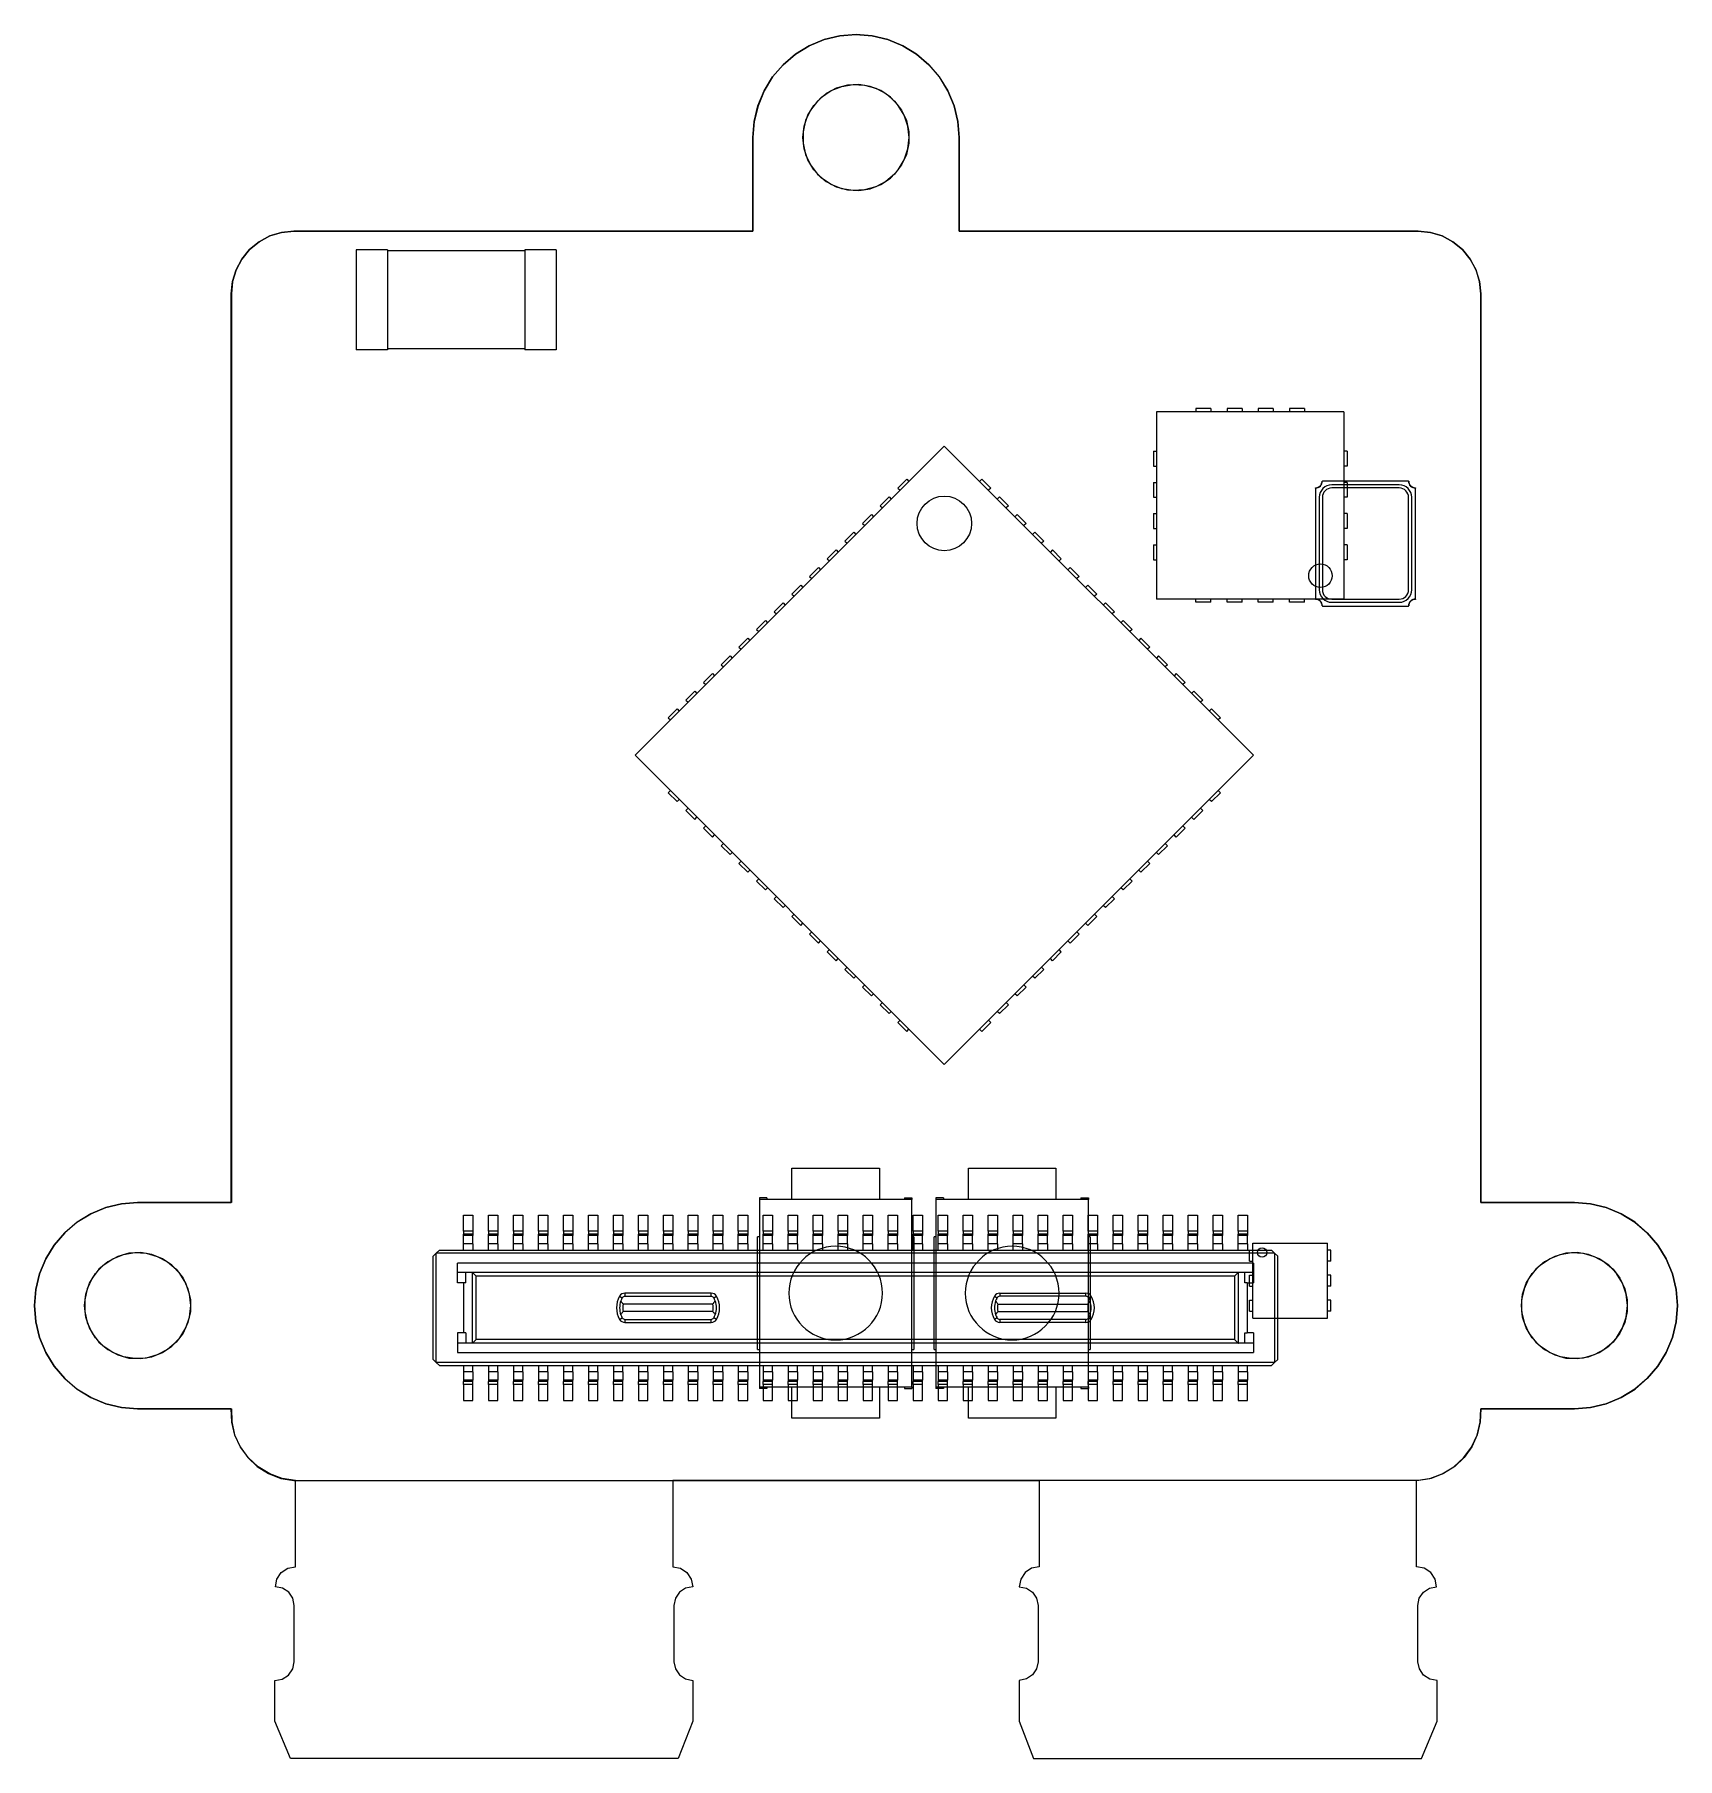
# Model space of a CAD drawing. Header units: millimetres. Extents: x 176.4 to 202.7, y 124.4 to 152.
import ezdxf

# ---------------------------------------------------------------- set-up
doc = ezdxf.new("R2010")
doc.units = ezdxf.units.MM

msp = doc.modelspace()

# ---------------------------------------------------------------- linework, layer by layer
at = {"color": 7, "linetype": 'Continuous', "lineweight": 25}
for p, q in [((188.791, 151.782), (189.031, 151.881)), ((189.032, 151.881), (188.793, 151.782)), ((189.031, 151.881), (189.282, 151.941)), ((189.284, 151.941), (189.032, 151.881)), ((189.282, 151.941), (189.541, 151.962)), ((189.542, 151.962), (189.284, 151.941)), ((189.541, 151.962), (189.799, 151.941)), ((189.8, 151.941), (189.542, 151.962)), ((189.799, 151.941), (190.05, 151.881)), ((190.052, 151.881), (189.8, 151.941)), ((190.05, 151.881), (190.29, 151.782)), ((190.291, 151.782), (190.052, 151.881)), ((188.374, 151.478), (188.571, 151.647)), ((188.572, 151.647), (188.375, 151.478)), ((188.571, 151.647), (188.791, 151.782)), ((188.793, 151.782), (188.572, 151.647)), ((190.29, 151.782), (190.51, 151.647)), ((190.512, 151.647), (190.291, 151.782)), ((190.51, 151.647), (190.707, 151.478)), ((190.708, 151.478), (190.512, 151.647)), ((188.07, 151.061), (188.206, 151.282)), ((188.207, 151.282), (188.072, 151.061)), ((188.206, 151.282), (188.374, 151.478)), ((188.375, 151.478), (188.207, 151.282)), ((190.707, 151.478), (190.875, 151.282)), ((190.877, 151.282), (190.708, 151.478)), ((190.875, 151.282), (191.011, 151.061)), ((191.012, 151.061), (190.877, 151.282)), ((187.971, 150.822), (188.07, 151.061)), ((188.072, 151.061), (187.973, 150.822)), ((189.064, 151.015), (188.923, 150.896)), ((188.991, 150.96), (189.144, 151.063)), ((189.226, 151.101), (189.064, 151.015)), ((189.144, 151.063), (189.314, 151.131)), ((189.403, 151.151), (189.226, 151.101)), ((189.314, 151.131), (189.496, 151.16)), ((189.587, 151.16), (189.403, 151.151)), ((189.496, 151.16), (189.679, 151.151)), ((189.768, 151.131), (189.587, 151.16)), ((189.679, 151.151), (189.856, 151.101)), ((189.939, 151.063), (189.768, 151.131)), ((189.856, 151.101), (190.019, 151.015)), ((190.091, 150.96), (189.939, 151.063)), ((190.019, 151.015), (190.159, 150.896)), ((191.011, 151.061), (191.11, 150.822)), ((191.111, 150.822), (191.012, 151.061)), ((187.911, 150.57), (187.971, 150.822)), ((187.973, 150.822), (187.912, 150.57)), ((188.812, 150.75), (188.735, 150.583)), ((188.77, 150.669), (188.865, 150.826)), ((188.923, 150.896), (188.812, 150.75)), ((188.865, 150.826), (188.991, 150.96)), ((190.217, 150.826), (190.091, 150.96)), ((190.159, 150.896), (190.27, 150.75)), ((190.312, 150.669), (190.217, 150.826)), ((190.27, 150.75), (190.347, 150.583)), ((191.11, 150.822), (191.17, 150.57)), ((191.171, 150.57), (191.111, 150.822)), ((187.891, 150.312), (187.911, 150.57)), ((187.912, 150.57), (187.892, 150.312)), ((188.692, 150.312), (188.712, 150.494)), ((188.735, 150.583), (188.696, 150.404)), ((188.712, 150.494), (188.77, 150.669)), ((190.371, 150.494), (190.312, 150.669)), ((190.347, 150.583), (190.387, 150.404)), ((190.391, 150.312), (190.371, 150.494)), ((191.17, 150.57), (191.191, 150.312)), ((191.192, 150.312), (191.171, 150.57)), ((187.891, 148.812), (187.891, 150.312)), ((187.892, 150.312), (187.892, 148.812)), ((188.712, 150.129), (188.692, 150.312)), ((188.696, 150.404), (188.696, 150.22)), ((188.696, 150.22), (188.735, 150.04)), ((190.387, 150.22), (190.347, 150.04)), ((190.371, 150.129), (190.391, 150.312)), ((190.387, 150.404), (190.387, 150.22)), ((191.191, 150.312), (191.191, 148.812)), ((191.192, 148.812), (191.192, 150.312)), ((188.77, 149.955), (188.712, 150.129)), ((188.735, 150.04), (188.812, 149.873)), ((188.865, 149.797), (188.77, 149.955)), ((188.812, 149.873), (188.923, 149.727)), ((190.27, 149.873), (190.159, 149.727)), ((190.217, 149.797), (190.312, 149.955)), ((190.347, 150.04), (190.27, 149.873)), ((190.312, 149.955), (190.371, 150.129)), ((188.991, 149.664), (188.865, 149.797)), ((188.923, 149.727), (189.064, 149.608)), ((189.144, 149.561), (188.991, 149.664)), ((189.064, 149.608), (189.226, 149.522)), ((190.019, 149.608), (189.856, 149.522)), ((189.939, 149.561), (190.091, 149.664)), ((190.159, 149.727), (190.019, 149.608)), ((190.091, 149.664), (190.217, 149.797)), ((189.314, 149.493), (189.144, 149.561)), ((189.226, 149.522), (189.403, 149.473)), ((189.496, 149.463), (189.314, 149.493)), ((189.403, 149.473), (189.587, 149.463)), ((189.679, 149.473), (189.496, 149.463)), ((189.587, 149.463), (189.768, 149.493)), ((189.856, 149.522), (189.679, 149.473)), ((189.768, 149.493), (189.939, 149.561)), ((180.158, 148.736), (180.345, 148.792)), ((180.347, 148.792), (180.159, 148.736)), ((180.345, 148.792), (180.541, 148.812)), ((180.542, 148.812), (180.347, 148.792)), ((180.541, 148.812), (187.891, 148.812)), ((187.892, 148.812), (180.542, 148.812)), ((191.191, 148.812), (198.541, 148.812)), ((198.542, 148.812), (191.192, 148.812)), ((198.541, 148.812), (198.736, 148.792)), ((198.737, 148.792), (198.542, 148.812)), ((198.736, 148.792), (198.923, 148.736)), ((198.924, 148.736), (198.737, 148.792)), ((179.709, 148.367), (179.833, 148.519)), ((179.835, 148.519), (179.71, 148.367)), ((179.833, 148.519), (179.985, 148.643)), ((179.986, 148.643), (179.835, 148.519)), ((179.985, 148.643), (180.158, 148.736)), ((180.159, 148.736), (179.986, 148.643)), ((181.541, 148.512), (181.541, 146.912)), ((182.041, 148.512), (181.541, 148.512)), ((182.041, 148.512), (182.041, 146.912)), ((184.241, 148.496), (182.041, 148.496)), ((184.241, 148.512), (184.241, 146.912)), ((184.741, 148.512), (184.241, 148.512)), ((184.741, 148.512), (184.741, 146.912)), ((198.923, 148.736), (199.096, 148.643)), ((199.097, 148.643), (198.924, 148.736)), ((199.096, 148.643), (199.248, 148.519)), ((199.249, 148.519), (199.097, 148.643)), ((199.248, 148.519), (199.372, 148.367)), ((199.373, 148.367), (199.249, 148.519)), ((179.617, 148.194), (179.709, 148.367)), ((179.71, 148.367), (179.618, 148.194)), ((199.372, 148.367), (199.464, 148.194)), ((199.466, 148.194), (199.373, 148.367)), ((179.541, 147.812), (179.56, 148.007)), ((179.561, 148.007), (179.542, 147.812)), ((179.56, 148.007), (179.617, 148.194)), ((179.618, 148.194), (179.561, 148.007)), ((199.464, 148.194), (199.521, 148.007)), ((199.523, 148.007), (199.466, 148.194)), ((199.521, 148.007), (199.541, 147.812)), ((199.542, 147.812), (199.523, 148.007)), ((179.541, 133.262), (179.541, 147.812)), ((179.542, 147.812), (179.542, 133.262)), ((199.541, 147.812), (199.541, 133.262)), ((199.542, 133.262), (199.542, 147.812)), ((182.041, 146.912), (181.541, 146.912)), ((184.241, 146.928), (182.041, 146.928)), ((184.741, 146.912), (184.241, 146.912)), ((194.351, 145.922), (194.351, 142.922)), ((197.351, 145.922), (194.351, 145.922)), ((194.981, 145.972), (194.981, 145.922)), ((195.221, 145.972), (194.981, 145.972)), ((195.221, 145.972), (195.221, 145.922)), ((195.721, 145.972), (195.481, 145.972)), ((195.481, 145.972), (195.481, 145.922)), ((195.721, 145.972), (195.721, 145.922)), ((195.981, 145.972), (195.981, 145.922)), ((196.221, 145.972), (195.981, 145.972)), ((196.221, 145.972), (196.221, 145.922)), ((196.481, 145.972), (196.481, 145.922)), ((196.721, 145.972), (196.481, 145.972)), ((196.721, 145.972), (196.721, 145.922)), ((197.351, 145.922), (197.351, 142.922)), ((186.005, 140.422), (190.955, 145.372)), ((190.955, 145.372), (195.904, 140.422)), ((194.301, 145.292), (194.301, 145.052)), ((194.301, 145.292), (194.351, 145.292)), ((197.401, 145.292), (197.351, 145.292)), ((197.401, 145.292), (197.401, 145.052)), ((194.301, 145.052), (194.351, 145.052)), ((197.401, 145.052), (197.351, 145.052)), ((190.212, 144.7), (190.354, 144.842)), ((190.212, 144.7), (190.247, 144.665)), ((190.354, 144.842), (190.389, 144.807)), ((191.556, 144.842), (191.52, 144.807)), ((191.556, 144.842), (191.697, 144.7)), ((191.697, 144.7), (191.662, 144.665)), ((194.301, 144.792), (194.351, 144.792)), ((194.301, 144.792), (194.301, 144.552)), ((196.896, 144.701), (196.897, 144.706)), ((196.896, 144.701), (196.896, 142.923)), ((197.003, 144.811), (197.008, 144.811)), ((197.073, 144.812), (197.008, 144.811)), ((198.385, 144.811), (197.008, 144.811)), ((197.073, 144.811), (197.073, 144.812)), ((198.237, 144.752), (197.157, 144.752)), ((198.237, 144.702), (197.157, 144.702)), ((197.401, 144.792), (197.351, 144.792)), ((197.401, 144.792), (197.401, 144.552)), ((198.32, 144.812), (198.32, 144.811)), ((198.385, 144.811), (198.32, 144.812)), ((198.385, 144.811), (198.39, 144.811)), ((198.497, 144.706), (198.497, 144.701)), ((198.497, 142.923), (198.497, 144.701)), ((189.929, 144.418), (190.071, 144.559)), ((189.929, 144.418), (189.965, 144.382)), ((190.071, 144.559), (190.106, 144.524)), ((191.838, 144.559), (191.803, 144.524)), ((191.838, 144.559), (191.98, 144.418)), ((191.98, 144.418), (191.945, 144.382)), ((194.301, 144.552), (194.351, 144.552)), ((196.957, 144.552), (196.957, 143.072)), ((197.007, 144.552), (197.007, 143.072)), ((197.401, 144.552), (197.351, 144.552)), ((198.387, 143.072), (198.387, 144.552)), ((198.437, 143.072), (198.437, 144.552)), ((189.646, 144.135), (189.788, 144.276)), ((189.646, 144.135), (189.682, 144.099)), ((189.788, 144.276), (189.823, 144.241)), ((192.121, 144.276), (192.086, 144.241)), ((192.121, 144.276), (192.263, 144.135)), ((192.263, 144.135), (192.227, 144.099)), ((194.301, 144.292), (194.351, 144.292)), ((194.301, 144.292), (194.301, 144.052)), ((197.401, 144.292), (197.351, 144.292)), ((197.401, 144.292), (197.401, 144.052)), ((189.364, 143.852), (189.505, 143.993)), ((189.364, 143.852), (189.399, 143.817)), ((189.505, 143.993), (189.54, 143.958)), ((192.404, 143.993), (192.369, 143.958)), ((192.404, 143.993), (192.546, 143.852)), ((192.546, 143.852), (192.51, 143.817)), ((194.301, 144.052), (194.351, 144.052)), ((197.401, 144.052), (197.351, 144.052)), ((189.081, 143.569), (189.222, 143.711)), ((189.081, 143.569), (189.116, 143.534)), ((189.222, 143.711), (189.257, 143.675)), ((192.687, 143.711), (192.652, 143.675)), ((192.687, 143.711), (192.828, 143.569)), ((192.828, 143.569), (192.793, 143.534)), ((194.301, 143.792), (194.351, 143.792)), ((194.301, 143.792), (194.301, 143.552)), ((194.301, 143.552), (194.351, 143.552)), ((197.401, 143.792), (197.351, 143.792)), ((197.401, 143.552), (197.351, 143.552)), ((197.401, 143.792), (197.401, 143.552)), ((188.798, 143.286), (188.939, 143.428)), ((188.798, 143.286), (188.833, 143.251)), ((188.939, 143.428), (188.975, 143.392)), ((192.97, 143.428), (192.934, 143.392)), ((192.97, 143.428), (193.111, 143.286)), ((193.111, 143.286), (193.076, 143.251)), ((188.515, 143.003), (188.656, 143.145)), ((188.515, 143.003), (188.55, 142.968)), ((188.656, 143.145), (188.692, 143.109)), ((193.253, 143.145), (193.217, 143.109)), ((193.253, 143.145), (193.394, 143.003)), ((193.394, 143.003), (193.359, 142.968)), ((188.232, 142.721), (188.374, 142.862)), ((188.232, 142.721), (188.268, 142.685)), ((188.374, 142.862), (188.409, 142.827)), ((193.535, 142.862), (193.5, 142.827)), ((193.535, 142.862), (193.677, 142.721)), ((193.677, 142.721), (193.642, 142.685)), ((197.351, 142.922), (194.351, 142.922)), ((194.981, 142.872), (194.981, 142.922)), ((195.221, 142.872), (194.981, 142.872)), ((195.221, 142.872), (195.221, 142.922)), ((195.481, 142.872), (195.481, 142.922)), ((195.721, 142.872), (195.481, 142.872)), ((195.721, 142.872), (195.721, 142.922)), ((195.981, 142.872), (195.981, 142.922)), ((196.221, 142.872), (195.981, 142.872)), ((196.221, 142.872), (196.221, 142.922)), ((196.481, 142.872), (196.481, 142.922)), ((196.721, 142.872), (196.481, 142.872)), ((196.721, 142.872), (196.721, 142.922)), ((196.897, 142.918), (196.896, 142.923)), ((197.008, 142.812), (197.003, 142.812)), ((197.008, 142.812), (198.385, 142.812)), ((197.008, 142.812), (197.073, 142.812)), ((197.073, 142.812), (197.073, 142.812)), ((197.157, 142.922), (198.237, 142.922)), ((197.157, 142.872), (198.237, 142.872)), ((198.32, 142.812), (198.32, 142.812)), ((198.32, 142.812), (198.385, 142.812)), ((198.39, 142.812), (198.385, 142.812)), ((198.497, 142.923), (198.497, 142.918)), ((187.949, 142.438), (188.091, 142.579)), ((187.949, 142.438), (187.985, 142.402)), ((188.091, 142.579), (188.126, 142.544)), ((193.818, 142.579), (193.783, 142.544)), ((193.818, 142.579), (193.96, 142.438)), ((193.96, 142.438), (193.924, 142.402)), ((187.667, 142.155), (187.808, 142.296)), ((187.667, 142.155), (187.702, 142.12)), ((187.808, 142.296), (187.843, 142.261)), ((194.101, 142.296), (194.066, 142.261)), ((194.101, 142.296), (194.243, 142.155)), ((194.243, 142.155), (194.207, 142.12)), ((187.384, 141.872), (187.525, 142.013)), ((187.384, 141.872), (187.419, 141.837)), ((187.525, 142.013), (187.56, 141.978)), ((194.384, 142.013), (194.349, 141.978)), ((194.384, 142.013), (194.525, 141.872)), ((194.525, 141.872), (194.49, 141.837)), ((187.101, 141.589), (187.242, 141.731)), ((187.101, 141.589), (187.136, 141.554)), ((187.242, 141.731), (187.278, 141.695)), ((194.667, 141.731), (194.632, 141.695)), ((194.667, 141.731), (194.808, 141.589)), ((194.808, 141.589), (194.773, 141.554)), ((186.818, 141.306), (186.959, 141.448)), ((186.959, 141.448), (186.995, 141.412)), ((194.95, 141.448), (194.914, 141.412)), ((194.95, 141.448), (195.091, 141.306)), ((186.535, 141.024), (186.677, 141.165)), ((186.677, 141.165), (186.712, 141.13)), ((186.818, 141.306), (186.853, 141.271)), ((195.091, 141.306), (195.056, 141.271)), ((195.233, 141.165), (195.197, 141.13)), ((195.233, 141.165), (195.374, 141.024)), ((186.535, 141.024), (186.57, 140.988)), ((195.374, 141.024), (195.339, 140.988)), ((186.005, 140.422), (190.955, 135.473)), ((190.955, 135.473), (195.904, 140.422)), ((186.535, 139.821), (186.57, 139.857)), ((186.535, 139.821), (186.677, 139.68)), ((186.677, 139.68), (186.712, 139.715)), ((195.233, 139.68), (195.197, 139.715)), ((195.233, 139.68), (195.374, 139.821)), ((195.374, 139.821), (195.339, 139.857)), ((186.818, 139.539), (186.853, 139.574)), ((186.818, 139.539), (186.959, 139.397)), ((186.959, 139.397), (186.995, 139.433)), ((194.95, 139.397), (194.914, 139.433)), ((194.95, 139.397), (195.091, 139.539)), ((195.091, 139.539), (195.056, 139.574)), ((187.101, 139.256), (187.136, 139.291)), ((187.101, 139.256), (187.242, 139.114)), ((187.242, 139.114), (187.278, 139.15)), ((194.667, 139.114), (194.632, 139.15)), ((194.667, 139.114), (194.808, 139.256)), ((194.808, 139.256), (194.773, 139.291)), ((187.384, 138.973), (187.419, 139.008)), ((187.384, 138.973), (187.525, 138.832)), ((187.525, 138.832), (187.56, 138.867)), ((194.384, 138.832), (194.349, 138.867)), ((194.384, 138.832), (194.525, 138.973)), ((194.525, 138.973), (194.49, 139.008)), ((187.667, 138.69), (187.702, 138.725)), ((187.667, 138.69), (187.808, 138.549)), ((187.808, 138.549), (187.843, 138.584)), ((194.101, 138.549), (194.066, 138.584)), ((194.101, 138.549), (194.243, 138.69)), ((194.243, 138.69), (194.207, 138.725)), ((187.949, 138.407), (187.985, 138.443)), ((187.949, 138.407), (188.091, 138.266)), ((188.091, 138.266), (188.126, 138.301)), ((193.818, 138.266), (193.783, 138.301)), ((193.818, 138.266), (193.96, 138.407)), ((193.96, 138.407), (193.924, 138.443)), ((188.232, 138.124), (188.268, 138.16)), ((188.232, 138.124), (188.374, 137.983)), ((188.374, 137.983), (188.409, 138.018)), ((193.535, 137.983), (193.5, 138.018)), ((193.535, 137.983), (193.677, 138.124)), ((193.677, 138.124), (193.642, 138.16)), ((188.515, 137.842), (188.55, 137.877)), ((188.515, 137.842), (188.656, 137.7)), ((188.656, 137.7), (188.692, 137.735)), ((193.253, 137.7), (193.217, 137.735)), ((193.253, 137.7), (193.394, 137.842)), ((193.394, 137.842), (193.359, 137.877)), ((188.798, 137.559), (188.833, 137.594)), ((188.798, 137.559), (188.939, 137.417)), ((188.939, 137.417), (188.975, 137.453)), ((192.97, 137.417), (192.934, 137.453)), ((192.97, 137.417), (193.111, 137.559)), ((193.111, 137.559), (193.076, 137.594)), ((189.081, 137.276), (189.116, 137.311)), ((189.081, 137.276), (189.222, 137.134)), ((192.687, 137.134), (192.828, 137.276)), ((192.828, 137.276), (192.793, 137.311)), ((189.222, 137.134), (189.257, 137.17)), ((189.364, 136.993), (189.399, 137.028)), ((189.364, 136.993), (189.505, 136.852)), ((192.404, 136.852), (192.546, 136.993)), ((192.546, 136.993), (192.51, 137.028)), ((192.687, 137.134), (192.652, 137.17)), ((189.505, 136.852), (189.54, 136.887)), ((189.646, 136.71), (189.682, 136.746)), ((189.646, 136.71), (189.788, 136.569)), ((192.121, 136.569), (192.263, 136.71)), ((192.263, 136.71), (192.227, 136.746)), ((192.404, 136.852), (192.369, 136.887)), ((189.788, 136.569), (189.823, 136.604)), ((189.929, 136.427), (189.965, 136.463)), ((189.929, 136.427), (190.071, 136.286)), ((191.838, 136.286), (191.98, 136.427)), ((191.98, 136.427), (191.945, 136.463)), ((192.121, 136.569), (192.086, 136.604)), ((190.071, 136.286), (190.106, 136.321)), ((190.212, 136.144), (190.247, 136.18)), ((190.212, 136.144), (190.354, 136.003)), ((191.556, 136.003), (191.697, 136.144)), ((191.697, 136.144), (191.662, 136.18)), ((191.838, 136.286), (191.803, 136.321)), ((190.354, 136.003), (190.389, 136.038)), ((191.556, 136.003), (191.52, 136.038)), ((188.515, 133.812), (189.915, 133.812)), ((188.515, 133.312), (188.515, 133.812)), ((189.915, 133.812), (189.915, 133.312)), ((191.341, 133.812), (192.741, 133.812)), ((191.341, 133.312), (191.341, 133.812)), ((192.741, 133.812), (192.741, 133.312)), ((188.115, 133.337), (187.995, 133.337)), ((187.995, 133.337), (187.995, 133.312)), ((190.435, 133.312), (187.995, 133.312)), ((187.995, 133.312), (187.995, 130.312)), ((188.115, 133.337), (188.115, 133.312)), ((190.315, 133.337), (190.435, 133.337)), ((190.315, 133.337), (190.315, 133.312)), ((190.435, 133.337), (190.435, 133.312)), ((190.435, 130.312), (190.435, 133.312)), ((190.941, 133.337), (190.821, 133.337)), ((190.821, 133.337), (190.821, 133.312)), ((193.261, 133.312), (190.821, 133.312)), ((190.821, 133.312), (190.821, 130.312)), ((190.941, 133.337), (190.941, 133.312)), ((193.141, 133.337), (193.261, 133.337)), ((193.141, 133.337), (193.141, 133.312)), ((193.261, 133.337), (193.261, 133.312)), ((193.261, 130.312), (193.261, 133.312)), ((177.071, 132.947), (177.291, 133.082)), ((177.293, 133.082), (177.072, 132.947)), ((177.291, 133.082), (177.531, 133.181)), ((177.532, 133.181), (177.293, 133.082)), ((177.531, 133.181), (177.782, 133.241)), ((177.784, 133.241), (177.532, 133.181)), ((177.782, 133.241), (178.041, 133.262)), ((178.042, 133.262), (177.784, 133.241)), ((178.041, 133.262), (179.541, 133.262)), ((179.542, 133.262), (178.042, 133.262)), ((183.257, 133.062), (183.407, 133.062)), ((183.257, 132.802), (183.257, 133.062)), ((183.407, 133.062), (183.407, 132.802)), ((183.657, 133.062), (183.807, 133.062)), ((183.657, 132.802), (183.657, 133.062)), ((183.807, 133.062), (183.807, 132.802)), ((184.057, 133.062), (184.207, 133.062)), ((184.057, 132.802), (184.057, 133.062)), ((184.207, 133.062), (184.207, 132.802)), ((184.457, 133.062), (184.607, 133.062)), ((184.457, 132.802), (184.457, 133.062)), ((184.607, 133.062), (184.607, 132.802)), ((184.857, 133.062), (185.007, 133.062)), ((184.857, 132.802), (184.857, 133.062)), ((185.007, 133.062), (185.007, 132.802)), ((185.257, 133.062), (185.407, 133.062)), ((185.257, 132.802), (185.257, 133.062)), ((185.407, 133.062), (185.407, 132.802)), ((185.657, 133.062), (185.807, 133.062)), ((185.657, 132.802), (185.657, 133.062)), ((185.807, 133.062), (185.807, 132.802)), ((186.057, 133.062), (186.207, 133.062)), ((186.057, 132.802), (186.057, 133.062)), ((186.207, 133.062), (186.207, 132.802)), ((186.457, 133.062), (186.607, 133.062)), ((186.457, 132.802), (186.457, 133.062)), ((186.607, 133.062), (186.607, 132.802)), ((186.857, 133.062), (187.007, 133.062)), ((186.857, 132.802), (186.857, 133.062)), ((187.007, 133.062), (187.007, 132.802)), ((187.257, 133.062), (187.407, 133.062)), ((187.257, 132.802), (187.257, 133.062)), ((187.407, 133.062), (187.407, 132.802)), ((187.657, 133.062), (187.807, 133.062)), ((187.657, 132.802), (187.657, 133.062)), ((187.807, 133.062), (187.807, 132.802)), ((188.057, 133.062), (188.207, 133.062)), ((188.057, 132.802), (188.057, 133.062)), ((188.207, 133.062), (188.207, 132.802)), ((188.457, 133.062), (188.607, 133.062)), ((188.457, 132.802), (188.457, 133.062)), ((188.607, 133.062), (188.607, 132.802)), ((188.857, 133.062), (189.007, 133.062)), ((188.857, 132.802), (188.857, 133.062)), ((189.007, 133.062), (189.007, 132.802)), ((189.257, 133.062), (189.407, 133.062)), ((189.257, 132.802), (189.257, 133.062)), ((189.407, 133.062), (189.407, 132.802)), ((189.657, 133.062), (189.807, 133.062)), ((189.657, 132.802), (189.657, 133.062)), ((189.807, 133.062), (189.807, 132.802)), ((190.057, 133.062), (190.207, 133.062)), ((190.057, 132.802), (190.057, 133.062)), ((190.207, 133.062), (190.207, 132.802)), ((190.457, 133.062), (190.607, 133.062)), ((190.457, 132.802), (190.457, 133.062)), ((190.607, 133.062), (190.607, 132.802)), ((190.857, 133.062), (191.007, 133.062)), ((190.857, 132.802), (190.857, 133.062)), ((191.007, 133.062), (191.007, 132.802)), ((191.257, 133.062), (191.407, 133.062)), ((191.257, 132.802), (191.257, 133.062)), ((191.407, 133.062), (191.407, 132.802)), ((191.657, 133.062), (191.807, 133.062)), ((191.657, 132.802), (191.657, 133.062)), ((191.807, 133.062), (191.807, 132.802)), ((192.057, 133.062), (192.207, 133.062)), ((192.057, 132.802), (192.057, 133.062)), ((192.207, 133.062), (192.207, 132.802)), ((192.457, 133.062), (192.607, 133.062)), ((192.457, 132.802), (192.457, 133.062)), ((192.607, 133.062), (192.607, 132.802)), ((192.857, 133.062), (193.007, 133.062)), ((192.857, 132.802), (192.857, 133.062)), ((193.007, 133.062), (193.007, 132.802)), ((193.257, 133.062), (193.407, 133.062)), ((193.257, 132.802), (193.257, 133.062)), ((193.407, 133.062), (193.407, 132.802)), ((193.657, 133.062), (193.807, 133.062)), ((193.657, 132.802), (193.657, 133.062)), ((193.807, 133.062), (193.807, 132.802)), ((194.057, 133.062), (194.207, 133.062)), ((194.057, 132.802), (194.057, 133.062)), ((194.207, 133.062), (194.207, 132.802)), ((194.457, 133.062), (194.607, 133.062)), ((194.457, 132.802), (194.457, 133.062)), ((194.607, 133.062), (194.607, 132.802)), ((194.857, 133.062), (195.007, 133.062)), ((194.857, 132.802), (194.857, 133.062)), ((195.007, 133.062), (195.007, 132.802)), ((195.257, 133.062), (195.407, 133.062)), ((195.257, 132.802), (195.257, 133.062)), ((195.407, 133.062), (195.407, 132.802)), ((195.657, 133.062), (195.807, 133.062)), ((195.657, 132.802), (195.657, 133.062)), ((195.807, 133.062), (195.807, 132.802)), ((199.541, 133.262), (201.041, 133.262)), ((201.042, 133.262), (199.542, 133.262)), ((201.041, 133.262), (201.299, 133.241)), ((201.3, 133.241), (201.042, 133.262)), ((201.299, 133.241), (201.55, 133.181)), ((201.552, 133.181), (201.3, 133.241)), ((201.55, 133.181), (201.79, 133.082)), ((201.791, 133.082), (201.552, 133.181)), ((201.79, 133.082), (202.01, 132.947)), ((202.012, 132.947), (201.791, 133.082)), ((176.706, 132.582), (176.874, 132.778)), ((176.875, 132.778), (176.707, 132.582)), ((176.874, 132.778), (177.071, 132.947)), ((177.072, 132.947), (176.875, 132.778)), ((183.407, 132.802), (183.257, 132.802)), ((183.257, 132.802), (183.257, 132.758)), ((183.407, 132.758), (183.257, 132.758)), ((183.257, 132.734), (183.257, 132.758)), ((183.407, 132.802), (183.407, 132.758)), ((183.407, 132.758), (183.407, 132.734)), ((183.807, 132.802), (183.657, 132.802)), ((183.657, 132.802), (183.657, 132.758)), ((183.807, 132.758), (183.657, 132.758)), ((183.657, 132.734), (183.657, 132.758)), ((183.807, 132.802), (183.807, 132.758)), ((183.807, 132.758), (183.807, 132.734)), ((184.207, 132.802), (184.057, 132.802)), ((184.057, 132.802), (184.057, 132.758)), ((184.207, 132.758), (184.057, 132.758)), ((184.057, 132.734), (184.057, 132.758)), ((184.207, 132.802), (184.207, 132.758)), ((184.207, 132.758), (184.207, 132.734)), ((184.607, 132.802), (184.457, 132.802)), ((184.457, 132.802), (184.457, 132.758)), ((184.607, 132.758), (184.457, 132.758)), ((184.457, 132.734), (184.457, 132.758)), ((184.607, 132.802), (184.607, 132.758)), ((184.607, 132.758), (184.607, 132.734)), ((185.007, 132.802), (184.857, 132.802)), ((184.857, 132.802), (184.857, 132.758)), ((185.007, 132.758), (184.857, 132.758)), ((184.857, 132.734), (184.857, 132.758)), ((185.007, 132.802), (185.007, 132.758)), ((185.007, 132.758), (185.007, 132.734)), ((185.407, 132.802), (185.257, 132.802)), ((185.257, 132.802), (185.257, 132.758)), ((185.407, 132.758), (185.257, 132.758)), ((185.257, 132.734), (185.257, 132.758)), ((185.407, 132.802), (185.407, 132.758)), ((185.407, 132.758), (185.407, 132.734)), ((185.807, 132.802), (185.657, 132.802)), ((185.657, 132.802), (185.657, 132.758)), ((185.807, 132.758), (185.657, 132.758)), ((185.657, 132.734), (185.657, 132.758)), ((185.807, 132.802), (185.807, 132.758)), ((185.807, 132.758), (185.807, 132.734)), ((186.207, 132.802), (186.057, 132.802)), ((186.057, 132.802), (186.057, 132.758)), ((186.207, 132.758), (186.057, 132.758)), ((186.057, 132.734), (186.057, 132.758)), ((186.207, 132.802), (186.207, 132.758)), ((186.207, 132.758), (186.207, 132.734)), ((186.607, 132.802), (186.457, 132.802)), ((186.457, 132.802), (186.457, 132.758)), ((186.607, 132.758), (186.457, 132.758)), ((186.457, 132.734), (186.457, 132.758)), ((186.607, 132.802), (186.607, 132.758)), ((186.607, 132.758), (186.607, 132.734)), ((187.007, 132.802), (186.857, 132.802)), ((186.857, 132.802), (186.857, 132.758)), ((187.007, 132.758), (186.857, 132.758)), ((186.857, 132.734), (186.857, 132.758)), ((187.007, 132.802), (187.007, 132.758)), ((187.007, 132.758), (187.007, 132.734)), ((187.407, 132.802), (187.257, 132.802)), ((187.257, 132.802), (187.257, 132.758)), ((187.407, 132.758), (187.257, 132.758)), ((187.257, 132.734), (187.257, 132.758)), ((187.407, 132.802), (187.407, 132.758)), ((187.407, 132.758), (187.407, 132.734)), ((187.807, 132.802), (187.657, 132.802)), ((187.657, 132.802), (187.657, 132.758)), ((187.807, 132.758), (187.657, 132.758)), ((187.657, 132.734), (187.657, 132.758)), ((187.807, 132.802), (187.807, 132.758)), ((187.807, 132.758), (187.807, 132.734)), ((188.207, 132.802), (188.057, 132.802)), ((188.057, 132.802), (188.057, 132.758)), ((188.207, 132.758), (188.057, 132.758)), ((188.057, 132.734), (188.057, 132.758)), ((188.207, 132.802), (188.207, 132.758)), ((188.207, 132.758), (188.207, 132.734)), ((188.607, 132.802), (188.457, 132.802)), ((188.457, 132.802), (188.457, 132.758)), ((188.607, 132.758), (188.457, 132.758)), ((188.457, 132.734), (188.457, 132.758)), ((188.607, 132.802), (188.607, 132.758)), ((188.607, 132.758), (188.607, 132.734)), ((189.007, 132.802), (188.857, 132.802)), ((188.857, 132.802), (188.857, 132.758)), ((189.007, 132.758), (188.857, 132.758)), ((188.857, 132.734), (188.857, 132.758)), ((189.007, 132.802), (189.007, 132.758)), ((189.007, 132.758), (189.007, 132.734)), ((189.407, 132.802), (189.257, 132.802)), ((189.257, 132.802), (189.257, 132.758)), ((189.407, 132.758), (189.257, 132.758)), ((189.257, 132.734), (189.257, 132.758)), ((189.407, 132.802), (189.407, 132.758)), ((189.407, 132.758), (189.407, 132.734)), ((189.807, 132.802), (189.657, 132.802)), ((189.657, 132.802), (189.657, 132.758)), ((189.807, 132.758), (189.657, 132.758)), ((189.657, 132.734), (189.657, 132.758)), ((189.807, 132.802), (189.807, 132.758)), ((189.807, 132.758), (189.807, 132.734)), ((190.207, 132.802), (190.057, 132.802)), ((190.057, 132.802), (190.057, 132.758)), ((190.207, 132.758), (190.057, 132.758)), ((190.057, 132.734), (190.057, 132.758)), ((190.207, 132.802), (190.207, 132.758)), ((190.207, 132.758), (190.207, 132.734)), ((190.607, 132.802), (190.457, 132.802)), ((190.457, 132.802), (190.457, 132.758)), ((190.607, 132.758), (190.457, 132.758)), ((190.457, 132.734), (190.457, 132.758)), ((190.607, 132.802), (190.607, 132.758)), ((190.607, 132.758), (190.607, 132.734)), ((191.007, 132.802), (190.857, 132.802)), ((190.857, 132.802), (190.857, 132.758)), ((191.007, 132.758), (190.857, 132.758)), ((190.857, 132.734), (190.857, 132.758)), ((191.007, 132.802), (191.007, 132.758)), ((191.007, 132.758), (191.007, 132.734)), ((191.407, 132.802), (191.257, 132.802)), ((191.257, 132.802), (191.257, 132.758)), ((191.407, 132.758), (191.257, 132.758)), ((191.257, 132.734), (191.257, 132.758)), ((191.407, 132.802), (191.407, 132.758)), ((191.407, 132.758), (191.407, 132.734)), ((191.807, 132.802), (191.657, 132.802)), ((191.657, 132.802), (191.657, 132.758)), ((191.807, 132.758), (191.657, 132.758)), ((191.657, 132.734), (191.657, 132.758)), ((191.807, 132.802), (191.807, 132.758)), ((191.807, 132.758), (191.807, 132.734)), ((192.207, 132.802), (192.057, 132.802)), ((192.057, 132.802), (192.057, 132.758)), ((192.207, 132.758), (192.057, 132.758)), ((192.057, 132.734), (192.057, 132.758)), ((192.207, 132.802), (192.207, 132.758)), ((192.207, 132.758), (192.207, 132.734)), ((192.607, 132.802), (192.457, 132.802)), ((192.457, 132.802), (192.457, 132.758)), ((192.607, 132.758), (192.457, 132.758)), ((192.457, 132.734), (192.457, 132.758)), ((192.607, 132.802), (192.607, 132.758)), ((192.607, 132.758), (192.607, 132.734)), ((193.007, 132.802), (192.857, 132.802)), ((192.857, 132.802), (192.857, 132.758)), ((193.007, 132.758), (192.857, 132.758)), ((192.857, 132.734), (192.857, 132.758)), ((193.007, 132.802), (193.007, 132.758)), ((193.007, 132.758), (193.007, 132.734)), ((193.407, 132.802), (193.257, 132.802)), ((193.257, 132.802), (193.257, 132.758)), ((193.407, 132.758), (193.257, 132.758)), ((193.257, 132.734), (193.257, 132.758)), ((193.407, 132.802), (193.407, 132.758)), ((193.407, 132.758), (193.407, 132.734)), ((193.807, 132.802), (193.657, 132.802)), ((193.657, 132.802), (193.657, 132.758)), ((193.807, 132.758), (193.657, 132.758)), ((193.657, 132.734), (193.657, 132.758)), ((193.807, 132.802), (193.807, 132.758)), ((193.807, 132.758), (193.807, 132.734)), ((194.207, 132.802), (194.057, 132.802)), ((194.057, 132.802), (194.057, 132.758)), ((194.207, 132.758), (194.057, 132.758)), ((194.057, 132.734), (194.057, 132.758)), ((194.207, 132.802), (194.207, 132.758)), ((194.207, 132.758), (194.207, 132.734)), ((194.607, 132.802), (194.457, 132.802)), ((194.457, 132.802), (194.457, 132.758)), ((194.607, 132.758), (194.457, 132.758)), ((194.457, 132.734), (194.457, 132.758)), ((194.607, 132.802), (194.607, 132.758)), ((194.607, 132.758), (194.607, 132.734)), ((195.007, 132.802), (194.857, 132.802)), ((194.857, 132.802), (194.857, 132.758)), ((195.007, 132.758), (194.857, 132.758)), ((194.857, 132.734), (194.857, 132.758)), ((195.007, 132.802), (195.007, 132.758)), ((195.007, 132.758), (195.007, 132.734)), ((195.407, 132.802), (195.257, 132.802)), ((195.257, 132.802), (195.257, 132.758)), ((195.407, 132.758), (195.257, 132.758)), ((195.257, 132.734), (195.257, 132.758)), ((195.407, 132.802), (195.407, 132.758)), ((195.407, 132.758), (195.407, 132.734)), ((195.807, 132.802), (195.657, 132.802)), ((195.657, 132.802), (195.657, 132.758)), ((195.807, 132.758), (195.657, 132.758)), ((195.657, 132.734), (195.657, 132.758)), ((195.807, 132.802), (195.807, 132.758)), ((195.807, 132.758), (195.807, 132.734)), ((202.01, 132.947), (202.207, 132.778)), ((202.208, 132.778), (202.012, 132.947)), ((202.207, 132.778), (202.375, 132.582)), ((202.377, 132.582), (202.208, 132.778)), ((176.57, 132.361), (176.706, 132.582)), ((176.707, 132.582), (176.572, 132.361)), ((182.822, 132.452), (182.872, 132.502)), ((182.872, 132.502), (196.192, 132.502)), ((183.407, 132.734), (183.257, 132.734)), ((183.257, 132.602), (183.257, 132.734)), ((183.407, 132.602), (183.257, 132.602)), ((183.257, 132.502), (183.257, 132.602)), ((183.407, 132.602), (183.407, 132.734)), ((183.407, 132.602), (183.407, 132.502)), ((183.657, 132.602), (183.657, 132.734)), ((183.807, 132.734), (183.657, 132.734)), ((183.807, 132.602), (183.657, 132.602)), ((183.657, 132.502), (183.657, 132.602)), ((183.807, 132.602), (183.807, 132.734)), ((183.807, 132.602), (183.807, 132.502)), ((184.207, 132.734), (184.057, 132.734)), ((184.057, 132.602), (184.057, 132.734)), ((184.207, 132.602), (184.057, 132.602)), ((184.057, 132.502), (184.057, 132.602)), ((184.207, 132.602), (184.207, 132.734)), ((184.207, 132.602), (184.207, 132.502)), ((184.457, 132.602), (184.457, 132.734)), ((184.607, 132.734), (184.457, 132.734)), ((184.607, 132.602), (184.457, 132.602)), ((184.457, 132.502), (184.457, 132.602)), ((184.607, 132.602), (184.607, 132.734)), ((184.607, 132.602), (184.607, 132.502)), ((185.007, 132.734), (184.857, 132.734)), ((184.857, 132.602), (184.857, 132.734)), ((185.007, 132.602), (184.857, 132.602)), ((184.857, 132.502), (184.857, 132.602)), ((185.007, 132.602), (185.007, 132.734)), ((185.007, 132.602), (185.007, 132.502)), ((185.257, 132.602), (185.257, 132.734)), ((185.407, 132.734), (185.257, 132.734)), ((185.257, 132.502), (185.257, 132.602)), ((185.407, 132.602), (185.257, 132.602)), ((185.407, 132.602), (185.407, 132.734)), ((185.407, 132.602), (185.407, 132.502)), ((185.657, 132.602), (185.657, 132.734)), ((185.807, 132.734), (185.657, 132.734)), ((185.807, 132.602), (185.657, 132.602)), ((185.657, 132.502), (185.657, 132.602)), ((185.807, 132.602), (185.807, 132.734)), ((185.807, 132.602), (185.807, 132.502)), ((186.057, 132.602), (186.057, 132.734)), ((186.207, 132.734), (186.057, 132.734)), ((186.207, 132.602), (186.057, 132.602)), ((186.057, 132.502), (186.057, 132.602)), ((186.207, 132.602), (186.207, 132.734)), ((186.207, 132.602), (186.207, 132.502)), ((186.457, 132.602), (186.457, 132.734)), ((186.607, 132.734), (186.457, 132.734)), ((186.607, 132.602), (186.457, 132.602)), ((186.457, 132.502), (186.457, 132.602)), ((186.607, 132.602), (186.607, 132.734)), ((186.607, 132.602), (186.607, 132.502)), ((187.007, 132.734), (186.857, 132.734)), ((186.857, 132.602), (186.857, 132.734)), ((187.007, 132.602), (186.857, 132.602)), ((186.857, 132.502), (186.857, 132.602)), ((187.007, 132.602), (187.007, 132.734)), ((187.007, 132.602), (187.007, 132.502)), ((187.407, 132.734), (187.257, 132.734)), ((187.257, 132.602), (187.257, 132.734)), ((187.257, 132.502), (187.257, 132.602)), ((187.407, 132.602), (187.257, 132.602)), ((187.407, 132.602), (187.407, 132.734)), ((187.407, 132.602), (187.407, 132.502)), ((187.807, 132.734), (187.657, 132.734)), ((187.657, 132.602), (187.657, 132.734)), ((187.657, 132.502), (187.657, 132.602)), ((187.807, 132.602), (187.657, 132.602)), ((187.807, 132.602), (187.807, 132.734)), ((187.807, 132.602), (187.807, 132.502)), ((187.995, 132.712), (187.965, 132.712)), ((187.965, 130.912), (187.965, 132.712)), ((188.207, 132.734), (188.057, 132.734)), ((188.057, 132.602), (188.057, 132.734)), ((188.207, 132.602), (188.057, 132.602)), ((188.057, 132.502), (188.057, 132.602)), ((188.207, 132.602), (188.207, 132.734)), ((188.207, 132.602), (188.207, 132.502)), ((188.607, 132.734), (188.457, 132.734)), ((188.457, 132.602), (188.457, 132.734)), ((188.607, 132.602), (188.457, 132.602)), ((188.457, 132.502), (188.457, 132.602)), ((188.607, 132.602), (188.607, 132.734)), ((188.607, 132.602), (188.607, 132.502)), ((189.007, 132.734), (188.857, 132.734)), ((188.857, 132.602), (188.857, 132.734)), ((188.857, 132.502), (188.857, 132.602)), ((189.007, 132.602), (188.857, 132.602)), ((189.007, 132.602), (189.007, 132.734)), ((189.007, 132.602), (189.007, 132.502)), ((189.257, 132.602), (189.257, 132.734)), ((189.407, 132.734), (189.257, 132.734)), ((189.407, 132.602), (189.257, 132.602)), ((189.257, 132.502), (189.257, 132.602)), ((189.407, 132.602), (189.407, 132.734)), ((189.407, 132.602), (189.407, 132.502)), ((189.657, 132.602), (189.657, 132.734)), ((189.807, 132.734), (189.657, 132.734)), ((189.657, 132.502), (189.657, 132.602)), ((189.807, 132.602), (189.657, 132.602)), ((189.807, 132.602), (189.807, 132.734)), ((189.807, 132.602), (189.807, 132.502)), ((190.207, 132.734), (190.057, 132.734)), ((190.057, 132.602), (190.057, 132.734)), ((190.207, 132.602), (190.057, 132.602)), ((190.057, 132.502), (190.057, 132.602)), ((190.207, 132.602), (190.207, 132.734)), ((190.207, 132.602), (190.207, 132.502)), ((190.465, 132.712), (190.435, 132.712)), ((190.457, 132.602), (190.457, 132.734)), ((190.607, 132.734), (190.457, 132.734)), ((190.607, 132.602), (190.457, 132.602)), ((190.457, 132.502), (190.457, 132.602)), ((190.465, 132.712), (190.465, 130.912)), ((190.607, 132.602), (190.607, 132.734)), ((190.607, 132.602), (190.607, 132.502)), ((190.821, 132.712), (190.791, 132.712)), ((190.791, 130.912), (190.791, 132.712)), ((190.857, 132.602), (190.857, 132.734)), ((191.007, 132.734), (190.857, 132.734)), ((191.007, 132.602), (190.857, 132.602)), ((190.857, 132.502), (190.857, 132.602)), ((191.007, 132.602), (191.007, 132.734)), ((191.007, 132.602), (191.007, 132.502)), ((191.407, 132.734), (191.257, 132.734)), ((191.257, 132.602), (191.257, 132.734)), ((191.257, 132.502), (191.257, 132.602)), ((191.407, 132.602), (191.257, 132.602)), ((191.407, 132.602), (191.407, 132.734)), ((191.407, 132.602), (191.407, 132.502)), ((191.657, 132.602), (191.657, 132.734)), ((191.807, 132.734), (191.657, 132.734)), ((191.807, 132.602), (191.657, 132.602)), ((191.657, 132.502), (191.657, 132.602)), ((191.807, 132.602), (191.807, 132.734)), ((191.807, 132.602), (191.807, 132.502)), ((192.057, 132.602), (192.057, 132.734)), ((192.207, 132.734), (192.057, 132.734)), ((192.207, 132.602), (192.057, 132.602)), ((192.057, 132.502), (192.057, 132.602)), ((192.207, 132.602), (192.207, 132.734)), ((192.207, 132.602), (192.207, 132.502)), ((192.607, 132.734), (192.457, 132.734)), ((192.457, 132.602), (192.457, 132.734)), ((192.607, 132.602), (192.457, 132.602)), ((192.457, 132.502), (192.457, 132.602)), ((192.607, 132.602), (192.607, 132.734)), ((192.607, 132.602), (192.607, 132.502)), ((193.007, 132.734), (192.857, 132.734)), ((192.857, 132.602), (192.857, 132.734)), ((192.857, 132.502), (192.857, 132.602)), ((193.007, 132.602), (192.857, 132.602)), ((193.007, 132.602), (193.007, 132.734)), ((193.007, 132.602), (193.007, 132.502)), ((193.407, 132.734), (193.257, 132.734)), ((193.257, 132.602), (193.257, 132.734)), ((193.407, 132.602), (193.257, 132.602)), ((193.257, 132.502), (193.257, 132.602)), ((193.291, 132.712), (193.261, 132.712)), ((193.291, 132.712), (193.291, 130.912)), ((193.407, 132.602), (193.407, 132.734)), ((193.407, 132.602), (193.407, 132.502)), ((193.657, 132.602), (193.657, 132.734)), ((193.807, 132.734), (193.657, 132.734)), ((193.657, 132.502), (193.657, 132.602)), ((193.807, 132.602), (193.657, 132.602)), ((193.807, 132.602), (193.807, 132.734)), ((193.807, 132.602), (193.807, 132.502)), ((194.057, 132.602), (194.057, 132.734)), ((194.207, 132.734), (194.057, 132.734)), ((194.207, 132.602), (194.057, 132.602)), ((194.057, 132.502), (194.057, 132.602)), ((194.207, 132.602), (194.207, 132.734)), ((194.207, 132.602), (194.207, 132.502)), ((194.607, 132.734), (194.457, 132.734)), ((194.457, 132.602), (194.457, 132.734)), ((194.607, 132.602), (194.457, 132.602)), ((194.457, 132.502), (194.457, 132.602)), ((194.607, 132.602), (194.607, 132.734)), ((194.607, 132.602), (194.607, 132.502)), ((194.857, 132.602), (194.857, 132.734)), ((195.007, 132.734), (194.857, 132.734)), ((195.007, 132.602), (194.857, 132.602)), ((194.857, 132.502), (194.857, 132.602)), ((195.007, 132.602), (195.007, 132.734)), ((195.007, 132.602), (195.007, 132.502)), ((195.407, 132.734), (195.257, 132.734)), ((195.257, 132.602), (195.257, 132.734)), ((195.407, 132.602), (195.257, 132.602)), ((195.257, 132.502), (195.257, 132.602)), ((195.407, 132.602), (195.407, 132.734)), ((195.407, 132.602), (195.407, 132.502)), ((195.807, 132.734), (195.657, 132.734)), ((195.657, 132.602), (195.657, 132.734)), ((195.807, 132.602), (195.657, 132.602)), ((195.657, 132.502), (195.657, 132.602)), ((195.807, 132.602), (195.807, 132.734)), ((195.807, 132.602), (195.807, 132.502)), ((195.841, 132.322), (195.841, 132.502)), ((195.841, 132.502), (195.891, 132.502)), ((195.891, 131.412), (195.891, 132.612)), ((195.891, 132.612), (197.091, 132.612)), ((196.192, 132.502), (196.242, 132.452)), ((197.091, 131.412), (197.091, 132.612)), ((197.141, 132.502), (197.091, 132.502)), ((197.141, 132.322), (197.141, 132.502)), ((202.375, 132.582), (202.511, 132.361)), ((202.512, 132.361), (202.377, 132.582)), ((176.471, 132.122), (176.57, 132.361)), ((176.572, 132.361), (176.473, 132.122)), ((177.365, 132.126), (177.491, 132.26)), ((177.564, 132.315), (177.423, 132.196)), ((177.491, 132.26), (177.644, 132.363)), ((177.726, 132.401), (177.564, 132.315)), ((177.644, 132.363), (177.814, 132.431)), ((177.903, 132.451), (177.726, 132.401)), ((177.814, 132.431), (177.996, 132.46)), ((178.087, 132.46), (177.903, 132.451)), ((177.996, 132.46), (178.179, 132.451)), ((178.268, 132.431), (178.087, 132.46)), ((178.179, 132.451), (178.356, 132.401)), ((178.439, 132.363), (178.268, 132.431)), ((178.356, 132.401), (178.519, 132.315)), ((178.591, 132.26), (178.439, 132.363)), ((178.519, 132.315), (178.659, 132.196)), ((178.717, 132.126), (178.591, 132.26)), ((182.822, 132.452), (182.772, 132.402)), ((182.772, 130.752), (182.772, 132.402)), ((182.822, 130.702), (182.822, 132.452)), ((196.242, 132.452), (182.822, 132.452)), ((183.162, 131.977), (183.162, 132.292)), ((195.902, 132.292), (183.162, 132.292)), ((195.841, 132.322), (195.891, 132.322)), ((195.902, 132.292), (195.902, 131.977)), ((196.242, 132.452), (196.242, 130.702)), ((196.292, 132.402), (196.242, 132.452)), ((196.292, 130.752), (196.292, 132.402)), ((197.141, 132.322), (197.091, 132.322)), ((200.365, 132.126), (200.491, 132.26)), ((200.564, 132.315), (200.423, 132.196)), ((200.491, 132.26), (200.644, 132.363)), ((200.726, 132.401), (200.564, 132.315)), ((200.644, 132.363), (200.814, 132.431)), ((200.903, 132.451), (200.726, 132.401)), ((200.814, 132.431), (200.996, 132.46)), ((201.087, 132.46), (200.903, 132.451)), ((200.996, 132.46), (201.179, 132.451)), ((201.268, 132.431), (201.087, 132.46)), ((201.179, 132.451), (201.356, 132.401)), ((201.439, 132.363), (201.268, 132.431)), ((201.356, 132.401), (201.519, 132.315)), ((201.591, 132.26), (201.439, 132.363)), ((201.519, 132.315), (201.659, 132.196)), ((201.717, 132.126), (201.591, 132.26)), ((202.511, 132.361), (202.61, 132.122)), ((202.611, 132.122), (202.512, 132.361)), ((176.411, 131.87), (176.471, 132.122)), ((176.473, 132.122), (176.412, 131.87)), ((177.212, 131.794), (177.27, 131.969)), ((177.312, 132.05), (177.235, 131.883)), ((177.27, 131.969), (177.365, 132.126)), ((177.423, 132.196), (177.312, 132.05)), ((178.659, 132.196), (178.77, 132.05)), ((178.812, 131.969), (178.717, 132.126)), ((178.77, 132.05), (178.847, 131.883)), ((178.871, 131.794), (178.812, 131.969)), ((195.902, 132.142), (183.162, 132.142)), ((183.262, 131.977), (183.162, 131.977)), ((183.262, 131.177), (183.262, 131.977)), ((183.297, 131.977), (183.262, 131.977)), ((183.297, 131.977), (183.297, 132.142)), ((183.403, 131.013), (183.403, 132.141)), ((183.462, 132.082), (183.403, 132.141)), ((195.601, 132.082), (183.462, 132.082)), ((183.462, 131.072), (183.462, 132.082)), ((195.601, 132.082), (195.66, 132.141)), ((195.601, 132.082), (195.601, 131.072)), ((195.66, 132.141), (195.66, 131.013)), ((195.767, 131.977), (195.767, 132.142)), ((195.802, 131.977), (195.767, 131.977)), ((195.802, 131.977), (195.802, 131.177)), ((195.802, 131.977), (195.902, 131.977)), ((195.841, 131.922), (195.841, 132.102)), ((195.841, 132.102), (195.891, 132.102)), ((197.141, 132.102), (197.091, 132.102)), ((197.141, 131.922), (197.141, 132.102)), ((200.212, 131.794), (200.27, 131.969)), ((200.312, 132.05), (200.235, 131.883)), ((200.27, 131.969), (200.365, 132.126)), ((200.423, 132.196), (200.312, 132.05)), ((201.659, 132.196), (201.77, 132.05)), ((201.812, 131.969), (201.717, 132.126)), ((201.77, 132.05), (201.847, 131.883)), ((201.871, 131.794), (201.812, 131.969)), ((202.61, 132.122), (202.67, 131.87)), ((202.671, 131.87), (202.611, 132.122)), ((176.391, 131.612), (176.411, 131.87)), ((176.412, 131.87), (176.392, 131.612)), ((177.192, 131.612), (177.212, 131.794)), ((177.235, 131.883), (177.196, 131.704)), ((177.196, 131.704), (177.196, 131.52)), ((178.847, 131.883), (178.887, 131.704)), ((178.891, 131.612), (178.871, 131.794)), ((178.887, 131.704), (178.887, 131.52)), ((185.756, 131.762), (185.8, 131.737)), ((185.843, 131.812), (185.843, 131.762)), ((187.221, 131.812), (185.843, 131.812)), ((185.843, 131.762), (187.221, 131.762)), ((187.221, 131.762), (187.221, 131.812)), ((187.264, 131.737), (187.307, 131.762)), ((191.756, 131.762), (191.8, 131.737)), ((191.843, 131.812), (191.843, 131.762)), ((191.843, 131.812), (193.221, 131.812)), ((193.221, 131.762), (191.843, 131.762)), ((193.221, 131.762), (193.221, 131.812)), ((193.264, 131.737), (193.307, 131.762)), ((195.841, 131.922), (195.891, 131.922)), ((195.841, 131.522), (195.841, 131.702)), ((195.841, 131.702), (195.891, 131.702)), ((197.141, 131.922), (197.091, 131.922)), ((197.141, 131.702), (197.091, 131.702)), ((197.141, 131.522), (197.141, 131.702)), ((200.192, 131.612), (200.212, 131.794)), ((200.235, 131.883), (200.196, 131.704)), ((200.196, 131.704), (200.196, 131.52)), ((201.847, 131.883), (201.887, 131.704)), ((201.891, 131.612), (201.871, 131.794)), ((201.887, 131.704), (201.887, 131.52)), ((202.67, 131.87), (202.691, 131.612)), ((202.692, 131.612), (202.671, 131.87)), ((176.411, 131.354), (176.391, 131.612)), ((176.392, 131.612), (176.412, 131.354)), ((177.212, 131.429), (177.192, 131.612)), ((177.196, 131.52), (177.235, 131.34)), ((177.27, 131.255), (177.212, 131.429)), ((178.812, 131.255), (178.871, 131.429)), ((178.887, 131.52), (178.847, 131.34)), ((178.871, 131.429), (178.891, 131.612)), ((185.756, 131.392), (185.8, 131.417)), ((187.25, 131.637), (185.814, 131.637)), ((187.25, 131.517), (185.814, 131.517)), ((185.843, 131.392), (187.221, 131.392)), ((185.843, 131.392), (185.843, 131.342)), ((187.221, 131.342), (187.221, 131.392)), ((187.307, 131.392), (187.264, 131.417)), ((191.8, 131.417), (191.756, 131.392)), ((191.814, 131.637), (193.25, 131.637)), ((191.814, 131.517), (193.25, 131.517)), ((193.221, 131.392), (191.843, 131.392)), ((191.843, 131.392), (191.843, 131.342)), ((193.221, 131.342), (193.221, 131.392)), ((193.264, 131.417), (193.307, 131.392)), ((195.841, 131.522), (195.891, 131.522)), ((195.891, 131.412), (197.091, 131.412)), ((197.141, 131.522), (197.091, 131.522)), ((200.212, 131.429), (200.192, 131.612)), ((200.196, 131.52), (200.235, 131.34)), ((200.27, 131.255), (200.212, 131.429)), ((201.812, 131.255), (201.871, 131.429)), ((201.887, 131.52), (201.847, 131.34)), ((201.871, 131.429), (201.891, 131.612)), ((202.691, 131.612), (202.67, 131.354)), ((202.671, 131.354), (202.692, 131.612)), ((176.471, 131.102), (176.411, 131.354)), ((176.412, 131.354), (176.473, 131.102)), ((176.57, 130.863), (176.471, 131.102)), ((176.473, 131.102), (176.572, 130.863)), ((177.235, 131.34), (177.312, 131.173)), ((177.365, 131.097), (177.27, 131.255)), ((177.312, 131.173), (177.423, 131.027)), ((178.77, 131.173), (178.659, 131.027)), ((178.717, 131.097), (178.812, 131.255)), ((178.847, 131.34), (178.77, 131.173)), ((183.262, 131.177), (183.162, 131.177)), ((183.162, 131.177), (183.162, 130.862)), ((183.297, 131.177), (183.262, 131.177)), ((183.297, 131.177), (183.297, 131.012)), ((185.843, 131.342), (187.221, 131.342)), ((193.221, 131.342), (191.843, 131.342)), ((195.767, 131.177), (195.802, 131.177)), ((195.767, 131.012), (195.767, 131.177)), ((195.902, 131.177), (195.802, 131.177)), ((195.902, 131.177), (195.902, 130.862)), ((200.235, 131.34), (200.312, 131.173)), ((200.365, 131.097), (200.27, 131.255)), ((200.312, 131.173), (200.423, 131.027)), ((201.77, 131.173), (201.659, 131.027)), ((201.717, 131.097), (201.812, 131.255)), ((201.847, 131.34), (201.77, 131.173)), ((202.61, 131.102), (202.511, 130.863)), ((202.512, 130.863), (202.611, 131.102)), ((202.67, 131.354), (202.61, 131.102)), ((202.611, 131.102), (202.671, 131.354)), ((176.706, 130.642), (176.57, 130.863)), ((176.572, 130.863), (176.707, 130.642)), ((177.491, 130.964), (177.365, 131.097)), ((177.423, 131.027), (177.564, 130.908)), ((177.644, 130.861), (177.491, 130.964)), ((177.564, 130.908), (177.726, 130.822)), ((177.814, 130.793), (177.644, 130.861)), ((178.268, 130.793), (178.439, 130.861)), ((178.519, 130.908), (178.356, 130.822)), ((178.439, 130.861), (178.591, 130.964)), ((178.659, 131.027), (178.519, 130.908)), ((178.591, 130.964), (178.717, 131.097)), ((195.902, 131.012), (183.162, 131.012)), ((183.162, 130.862), (195.902, 130.862)), ((183.462, 131.072), (183.403, 131.013)), ((195.601, 131.072), (183.462, 131.072)), ((187.965, 130.912), (187.995, 130.912)), ((190.435, 130.912), (190.465, 130.912)), ((190.791, 130.912), (190.821, 130.912)), ((193.261, 130.912), (193.291, 130.912)), ((195.601, 131.072), (195.66, 131.013)), ((200.491, 130.964), (200.365, 131.097)), ((200.423, 131.027), (200.564, 130.908)), ((200.644, 130.861), (200.491, 130.964)), ((200.564, 130.908), (200.726, 130.822)), ((200.814, 130.793), (200.644, 130.861)), ((201.268, 130.793), (201.439, 130.861)), ((201.519, 130.908), (201.356, 130.822)), ((201.439, 130.861), (201.591, 130.964)), ((201.659, 131.027), (201.519, 130.908)), ((201.591, 130.964), (201.717, 131.097)), ((202.511, 130.863), (202.375, 130.642)), ((202.377, 130.642), (202.512, 130.863)), ((176.874, 130.445), (176.706, 130.642)), ((176.707, 130.642), (176.875, 130.445)), ((177.726, 130.822), (177.903, 130.773)), ((177.996, 130.763), (177.814, 130.793)), ((177.903, 130.773), (178.087, 130.763)), ((178.179, 130.773), (177.996, 130.763)), ((178.087, 130.763), (178.268, 130.793)), ((178.356, 130.822), (178.179, 130.773)), ((182.822, 130.702), (182.772, 130.752)), ((196.242, 130.702), (182.822, 130.702)), ((182.872, 130.652), (182.822, 130.702)), ((182.872, 130.652), (196.192, 130.652)), ((183.257, 130.652), (183.257, 130.552)), ((183.257, 130.552), (183.257, 130.419)), ((183.407, 130.552), (183.257, 130.552)), ((183.407, 130.552), (183.407, 130.652)), ((183.407, 130.552), (183.407, 130.419)), ((183.657, 130.652), (183.657, 130.552)), ((183.807, 130.552), (183.657, 130.552)), ((183.657, 130.552), (183.657, 130.419)), ((183.807, 130.552), (183.807, 130.652)), ((183.807, 130.552), (183.807, 130.419)), ((184.057, 130.652), (184.057, 130.552)), ((184.057, 130.552), (184.057, 130.419)), ((184.207, 130.552), (184.057, 130.552)), ((184.207, 130.552), (184.207, 130.652)), ((184.207, 130.552), (184.207, 130.419)), ((184.457, 130.652), (184.457, 130.552)), ((184.607, 130.552), (184.457, 130.552)), ((184.457, 130.552), (184.457, 130.419)), ((184.607, 130.552), (184.607, 130.652)), ((184.607, 130.552), (184.607, 130.419)), ((184.857, 130.652), (184.857, 130.552)), ((184.857, 130.552), (184.857, 130.419)), ((185.007, 130.552), (184.857, 130.552)), ((185.007, 130.552), (185.007, 130.652)), ((185.007, 130.552), (185.007, 130.419)), ((185.257, 130.652), (185.257, 130.552)), ((185.257, 130.552), (185.257, 130.419)), ((185.407, 130.552), (185.257, 130.552)), ((185.407, 130.552), (185.407, 130.652)), ((185.407, 130.552), (185.407, 130.419)), ((185.657, 130.652), (185.657, 130.552)), ((185.807, 130.552), (185.657, 130.552)), ((185.657, 130.552), (185.657, 130.419)), ((185.807, 130.552), (185.807, 130.652)), ((185.807, 130.552), (185.807, 130.419)), ((186.057, 130.652), (186.057, 130.552)), ((186.207, 130.552), (186.057, 130.552)), ((186.057, 130.552), (186.057, 130.419)), ((186.207, 130.552), (186.207, 130.652)), ((186.207, 130.552), (186.207, 130.419)), ((186.457, 130.652), (186.457, 130.552)), ((186.607, 130.552), (186.457, 130.552)), ((186.457, 130.552), (186.457, 130.419)), ((186.607, 130.552), (186.607, 130.652)), ((186.607, 130.552), (186.607, 130.419)), ((186.857, 130.652), (186.857, 130.552)), ((186.857, 130.552), (186.857, 130.419)), ((187.007, 130.552), (186.857, 130.552)), ((187.007, 130.552), (187.007, 130.652)), ((187.007, 130.552), (187.007, 130.419)), ((187.257, 130.652), (187.257, 130.552)), ((187.257, 130.552), (187.257, 130.419)), ((187.407, 130.552), (187.257, 130.552)), ((187.407, 130.552), (187.407, 130.652)), ((187.407, 130.552), (187.407, 130.419)), ((187.657, 130.652), (187.657, 130.552)), ((187.807, 130.552), (187.657, 130.552)), ((187.657, 130.552), (187.657, 130.419)), ((187.807, 130.552), (187.807, 130.652)), ((187.807, 130.552), (187.807, 130.419)), ((188.057, 130.652), (188.057, 130.552)), ((188.207, 130.552), (188.057, 130.552)), ((188.057, 130.552), (188.057, 130.419)), ((188.207, 130.552), (188.207, 130.652)), ((188.207, 130.552), (188.207, 130.419)), ((188.457, 130.652), (188.457, 130.552)), ((188.607, 130.552), (188.457, 130.552)), ((188.457, 130.552), (188.457, 130.419)), ((188.607, 130.552), (188.607, 130.652)), ((188.607, 130.552), (188.607, 130.419)), ((188.857, 130.652), (188.857, 130.552)), ((189.007, 130.552), (188.857, 130.552)), ((188.857, 130.552), (188.857, 130.419)), ((189.007, 130.552), (189.007, 130.652)), ((189.007, 130.552), (189.007, 130.419)), ((189.257, 130.652), (189.257, 130.552)), ((189.407, 130.552), (189.257, 130.552)), ((189.257, 130.552), (189.257, 130.419)), ((189.407, 130.552), (189.407, 130.652)), ((189.407, 130.552), (189.407, 130.419)), ((189.657, 130.652), (189.657, 130.552)), ((189.807, 130.552), (189.657, 130.552)), ((189.657, 130.552), (189.657, 130.419)), ((189.807, 130.552), (189.807, 130.652)), ((189.807, 130.552), (189.807, 130.419)), ((190.057, 130.652), (190.057, 130.552)), ((190.207, 130.552), (190.057, 130.552)), ((190.057, 130.552), (190.057, 130.419)), ((190.207, 130.552), (190.207, 130.652)), ((190.207, 130.552), (190.207, 130.419)), ((190.457, 130.652), (190.457, 130.552)), ((190.607, 130.552), (190.457, 130.552)), ((190.457, 130.552), (190.457, 130.419)), ((190.607, 130.552), (190.607, 130.652)), ((190.607, 130.552), (190.607, 130.419)), ((190.857, 130.652), (190.857, 130.552)), ((191.007, 130.552), (190.857, 130.552)), ((190.857, 130.552), (190.857, 130.419)), ((191.007, 130.552), (191.007, 130.652)), ((191.007, 130.552), (191.007, 130.419)), ((191.257, 130.652), (191.257, 130.552)), ((191.407, 130.552), (191.257, 130.552)), ((191.257, 130.552), (191.257, 130.419)), ((191.407, 130.552), (191.407, 130.652)), ((191.407, 130.552), (191.407, 130.419)), ((191.657, 130.652), (191.657, 130.552)), ((191.657, 130.552), (191.657, 130.419)), ((191.807, 130.552), (191.657, 130.552)), ((191.807, 130.552), (191.807, 130.652)), ((191.807, 130.552), (191.807, 130.419)), ((192.057, 130.652), (192.057, 130.552)), ((192.057, 130.552), (192.057, 130.419)), ((192.207, 130.552), (192.057, 130.552)), ((192.207, 130.552), (192.207, 130.652)), ((192.207, 130.552), (192.207, 130.419)), ((192.457, 130.652), (192.457, 130.552)), ((192.607, 130.552), (192.457, 130.552)), ((192.457, 130.552), (192.457, 130.419)), ((192.607, 130.552), (192.607, 130.652)), ((192.607, 130.552), (192.607, 130.419)), ((192.857, 130.652), (192.857, 130.552)), ((193.007, 130.552), (192.857, 130.552)), ((192.857, 130.552), (192.857, 130.419)), ((193.007, 130.552), (193.007, 130.652)), ((193.007, 130.552), (193.007, 130.419)), ((193.257, 130.652), (193.257, 130.552)), ((193.257, 130.552), (193.257, 130.419)), ((193.407, 130.552), (193.257, 130.552)), ((193.407, 130.552), (193.407, 130.652)), ((193.407, 130.552), (193.407, 130.419)), ((193.657, 130.652), (193.657, 130.552)), ((193.807, 130.552), (193.657, 130.552)), ((193.657, 130.552), (193.657, 130.419)), ((193.807, 130.552), (193.807, 130.652)), ((193.807, 130.552), (193.807, 130.419)), ((194.057, 130.652), (194.057, 130.552)), ((194.207, 130.552), (194.057, 130.552)), ((194.057, 130.552), (194.057, 130.419)), ((194.207, 130.552), (194.207, 130.652)), ((194.207, 130.552), (194.207, 130.419)), ((194.457, 130.652), (194.457, 130.552)), ((194.457, 130.552), (194.457, 130.419)), ((194.607, 130.552), (194.457, 130.552)), ((194.607, 130.552), (194.607, 130.652)), ((194.607, 130.552), (194.607, 130.419)), ((194.857, 130.652), (194.857, 130.552)), ((194.857, 130.552), (194.857, 130.419)), ((195.007, 130.552), (194.857, 130.552)), ((195.007, 130.552), (195.007, 130.652)), ((195.007, 130.552), (195.007, 130.419)), ((195.257, 130.652), (195.257, 130.552)), ((195.407, 130.552), (195.257, 130.552)), ((195.257, 130.552), (195.257, 130.419)), ((195.407, 130.552), (195.407, 130.652)), ((195.407, 130.552), (195.407, 130.419)), ((195.657, 130.652), (195.657, 130.552)), ((195.807, 130.552), (195.657, 130.552)), ((195.657, 130.552), (195.657, 130.419)), ((195.807, 130.552), (195.807, 130.652)), ((195.807, 130.552), (195.807, 130.419)), ((196.242, 130.702), (196.192, 130.652)), ((196.292, 130.752), (196.242, 130.702)), ((200.726, 130.822), (200.903, 130.773)), ((200.996, 130.763), (200.814, 130.793)), ((200.903, 130.773), (201.087, 130.763)), ((201.179, 130.773), (200.996, 130.763)), ((201.087, 130.763), (201.268, 130.793)), ((201.356, 130.822), (201.179, 130.773)), ((202.375, 130.642), (202.207, 130.445)), ((202.208, 130.445), (202.377, 130.642)), ((177.071, 130.277), (176.874, 130.445)), ((176.875, 130.445), (177.072, 130.277)), ((177.291, 130.142), (177.071, 130.277)), ((177.072, 130.277), (177.293, 130.142)), ((183.407, 130.419), (183.257, 130.419)), ((183.257, 130.419), (183.257, 130.396)), ((183.407, 130.396), (183.257, 130.396)), ((183.257, 130.352), (183.257, 130.396)), ((183.407, 130.352), (183.257, 130.352)), ((183.257, 130.352), (183.257, 130.092)), ((183.407, 130.396), (183.407, 130.419)), ((183.407, 130.352), (183.407, 130.396)), ((183.407, 130.092), (183.407, 130.352)), ((183.807, 130.419), (183.657, 130.419)), ((183.657, 130.419), (183.657, 130.396)), ((183.807, 130.396), (183.657, 130.396)), ((183.657, 130.352), (183.657, 130.396)), ((183.807, 130.352), (183.657, 130.352)), ((183.657, 130.352), (183.657, 130.092)), ((183.807, 130.396), (183.807, 130.419)), ((183.807, 130.352), (183.807, 130.396)), ((183.807, 130.092), (183.807, 130.352)), ((184.207, 130.419), (184.057, 130.419)), ((184.057, 130.419), (184.057, 130.396)), ((184.207, 130.396), (184.057, 130.396)), ((184.057, 130.352), (184.057, 130.396)), ((184.207, 130.352), (184.057, 130.352)), ((184.057, 130.352), (184.057, 130.092)), ((184.207, 130.396), (184.207, 130.419)), ((184.207, 130.352), (184.207, 130.396)), ((184.207, 130.092), (184.207, 130.352)), ((184.607, 130.419), (184.457, 130.419)), ((184.457, 130.419), (184.457, 130.396)), ((184.607, 130.396), (184.457, 130.396)), ((184.457, 130.352), (184.457, 130.396)), ((184.607, 130.352), (184.457, 130.352)), ((184.457, 130.352), (184.457, 130.092)), ((184.607, 130.396), (184.607, 130.419)), ((184.607, 130.352), (184.607, 130.396)), ((184.607, 130.092), (184.607, 130.352)), ((185.007, 130.419), (184.857, 130.419)), ((184.857, 130.419), (184.857, 130.396)), ((185.007, 130.396), (184.857, 130.396)), ((184.857, 130.352), (184.857, 130.396)), ((185.007, 130.352), (184.857, 130.352)), ((184.857, 130.352), (184.857, 130.092)), ((185.007, 130.396), (185.007, 130.419)), ((185.007, 130.352), (185.007, 130.396)), ((185.007, 130.092), (185.007, 130.352)), ((185.407, 130.419), (185.257, 130.419)), ((185.257, 130.419), (185.257, 130.396)), ((185.407, 130.396), (185.257, 130.396)), ((185.257, 130.352), (185.257, 130.396)), ((185.407, 130.352), (185.257, 130.352)), ((185.257, 130.352), (185.257, 130.092)), ((185.407, 130.396), (185.407, 130.419)), ((185.407, 130.352), (185.407, 130.396)), ((185.407, 130.092), (185.407, 130.352)), ((185.807, 130.419), (185.657, 130.419)), ((185.657, 130.419), (185.657, 130.396)), ((185.807, 130.396), (185.657, 130.396)), ((185.657, 130.352), (185.657, 130.396)), ((185.807, 130.352), (185.657, 130.352)), ((185.657, 130.352), (185.657, 130.092)), ((185.807, 130.396), (185.807, 130.419)), ((185.807, 130.352), (185.807, 130.396)), ((185.807, 130.092), (185.807, 130.352)), ((186.207, 130.419), (186.057, 130.419)), ((186.057, 130.419), (186.057, 130.396)), ((186.207, 130.396), (186.057, 130.396)), ((186.057, 130.352), (186.057, 130.396)), ((186.207, 130.352), (186.057, 130.352)), ((186.057, 130.352), (186.057, 130.092)), ((186.207, 130.396), (186.207, 130.419)), ((186.207, 130.352), (186.207, 130.396)), ((186.207, 130.092), (186.207, 130.352)), ((186.607, 130.419), (186.457, 130.419)), ((186.457, 130.419), (186.457, 130.396)), ((186.607, 130.396), (186.457, 130.396)), ((186.457, 130.352), (186.457, 130.396)), ((186.607, 130.352), (186.457, 130.352)), ((186.457, 130.352), (186.457, 130.092)), ((186.607, 130.396), (186.607, 130.419)), ((186.607, 130.352), (186.607, 130.396)), ((186.607, 130.092), (186.607, 130.352)), ((187.007, 130.419), (186.857, 130.419)), ((186.857, 130.419), (186.857, 130.396)), ((187.007, 130.396), (186.857, 130.396)), ((186.857, 130.352), (186.857, 130.396)), ((187.007, 130.352), (186.857, 130.352)), ((186.857, 130.352), (186.857, 130.092)), ((187.007, 130.396), (187.007, 130.419)), ((187.007, 130.352), (187.007, 130.396)), ((187.007, 130.092), (187.007, 130.352)), ((187.407, 130.419), (187.257, 130.419)), ((187.257, 130.419), (187.257, 130.396)), ((187.407, 130.396), (187.257, 130.396)), ((187.257, 130.352), (187.257, 130.396)), ((187.407, 130.352), (187.257, 130.352)), ((187.257, 130.352), (187.257, 130.092)), ((187.407, 130.396), (187.407, 130.419)), ((187.407, 130.352), (187.407, 130.396)), ((187.407, 130.092), (187.407, 130.352)), ((187.807, 130.419), (187.657, 130.419)), ((187.657, 130.419), (187.657, 130.396)), ((187.807, 130.396), (187.657, 130.396)), ((187.657, 130.352), (187.657, 130.396)), ((187.807, 130.352), (187.657, 130.352)), ((187.657, 130.352), (187.657, 130.092)), ((187.807, 130.396), (187.807, 130.419)), ((187.807, 130.352), (187.807, 130.396)), ((187.807, 130.092), (187.807, 130.352)), ((187.995, 130.312), (190.435, 130.312)), ((187.995, 130.312), (187.995, 130.287)), ((188.115, 130.287), (187.995, 130.287)), ((188.207, 130.419), (188.057, 130.419)), ((188.057, 130.419), (188.057, 130.396)), ((188.207, 130.396), (188.057, 130.396)), ((188.057, 130.352), (188.057, 130.396)), ((188.207, 130.352), (188.057, 130.352)), ((188.057, 130.352), (188.057, 130.092)), ((188.115, 130.312), (188.115, 130.287)), ((188.207, 130.396), (188.207, 130.419)), ((188.207, 130.352), (188.207, 130.396)), ((188.207, 130.092), (188.207, 130.352)), ((188.607, 130.419), (188.457, 130.419)), ((188.457, 130.419), (188.457, 130.396)), ((188.607, 130.396), (188.457, 130.396)), ((188.457, 130.352), (188.457, 130.396)), ((188.607, 130.352), (188.457, 130.352)), ((188.457, 130.352), (188.457, 130.092)), ((188.515, 129.812), (188.515, 130.312)), ((188.607, 130.396), (188.607, 130.419)), ((188.607, 130.352), (188.607, 130.396)), ((188.607, 130.092), (188.607, 130.352)), ((189.007, 130.419), (188.857, 130.419)), ((188.857, 130.419), (188.857, 130.396)), ((189.007, 130.396), (188.857, 130.396)), ((188.857, 130.352), (188.857, 130.396)), ((189.007, 130.352), (188.857, 130.352)), ((188.857, 130.352), (188.857, 130.092)), ((189.007, 130.396), (189.007, 130.419)), ((189.007, 130.352), (189.007, 130.396)), ((189.007, 130.092), (189.007, 130.352)), ((189.407, 130.419), (189.257, 130.419)), ((189.257, 130.419), (189.257, 130.396)), ((189.407, 130.396), (189.257, 130.396)), ((189.257, 130.352), (189.257, 130.396)), ((189.407, 130.352), (189.257, 130.352)), ((189.257, 130.352), (189.257, 130.092)), ((189.407, 130.396), (189.407, 130.419)), ((189.407, 130.352), (189.407, 130.396)), ((189.407, 130.092), (189.407, 130.352)), ((189.807, 130.419), (189.657, 130.419)), ((189.657, 130.419), (189.657, 130.396)), ((189.807, 130.396), (189.657, 130.396)), ((189.657, 130.352), (189.657, 130.396)), ((189.807, 130.352), (189.657, 130.352)), ((189.657, 130.352), (189.657, 130.092)), ((189.807, 130.396), (189.807, 130.419)), ((189.807, 130.352), (189.807, 130.396)), ((189.807, 130.092), (189.807, 130.352)), ((189.915, 130.312), (189.915, 129.812)), ((190.207, 130.419), (190.057, 130.419)), ((190.057, 130.419), (190.057, 130.396)), ((190.207, 130.396), (190.057, 130.396)), ((190.057, 130.352), (190.057, 130.396)), ((190.207, 130.352), (190.057, 130.352)), ((190.057, 130.352), (190.057, 130.092)), ((190.207, 130.396), (190.207, 130.419)), ((190.207, 130.352), (190.207, 130.396)), ((190.207, 130.092), (190.207, 130.352)), ((190.315, 130.312), (190.315, 130.287)), ((190.315, 130.287), (190.435, 130.287)), ((190.435, 130.312), (190.435, 130.287)), ((190.607, 130.419), (190.457, 130.419)), ((190.457, 130.419), (190.457, 130.396)), ((190.607, 130.396), (190.457, 130.396)), ((190.457, 130.352), (190.457, 130.396)), ((190.607, 130.352), (190.457, 130.352)), ((190.457, 130.352), (190.457, 130.092)), ((190.607, 130.396), (190.607, 130.419)), ((190.607, 130.352), (190.607, 130.396)), ((190.607, 130.092), (190.607, 130.352)), ((190.821, 130.312), (193.261, 130.312)), ((190.821, 130.312), (190.821, 130.287)), ((190.941, 130.287), (190.821, 130.287)), ((191.007, 130.419), (190.857, 130.419)), ((190.857, 130.419), (190.857, 130.396)), ((191.007, 130.396), (190.857, 130.396)), ((190.857, 130.352), (190.857, 130.396)), ((191.007, 130.352), (190.857, 130.352)), ((190.857, 130.352), (190.857, 130.092)), ((190.941, 130.312), (190.941, 130.287)), ((191.007, 130.396), (191.007, 130.419)), ((191.007, 130.352), (191.007, 130.396)), ((191.007, 130.092), (191.007, 130.352)), ((191.407, 130.419), (191.257, 130.419)), ((191.257, 130.419), (191.257, 130.396)), ((191.407, 130.396), (191.257, 130.396)), ((191.257, 130.352), (191.257, 130.396)), ((191.407, 130.352), (191.257, 130.352)), ((191.257, 130.352), (191.257, 130.092)), ((191.341, 129.812), (191.341, 130.312)), ((191.407, 130.396), (191.407, 130.419)), ((191.407, 130.352), (191.407, 130.396)), ((191.407, 130.092), (191.407, 130.352)), ((191.807, 130.419), (191.657, 130.419)), ((191.657, 130.419), (191.657, 130.396)), ((191.807, 130.396), (191.657, 130.396)), ((191.657, 130.352), (191.657, 130.396)), ((191.807, 130.352), (191.657, 130.352)), ((191.657, 130.352), (191.657, 130.092)), ((191.807, 130.396), (191.807, 130.419)), ((191.807, 130.352), (191.807, 130.396)), ((191.807, 130.092), (191.807, 130.352)), ((192.207, 130.419), (192.057, 130.419)), ((192.057, 130.419), (192.057, 130.396)), ((192.207, 130.396), (192.057, 130.396)), ((192.057, 130.352), (192.057, 130.396)), ((192.207, 130.352), (192.057, 130.352)), ((192.057, 130.352), (192.057, 130.092)), ((192.207, 130.396), (192.207, 130.419)), ((192.207, 130.352), (192.207, 130.396)), ((192.207, 130.092), (192.207, 130.352)), ((192.607, 130.419), (192.457, 130.419)), ((192.457, 130.419), (192.457, 130.396)), ((192.607, 130.396), (192.457, 130.396)), ((192.457, 130.352), (192.457, 130.396)), ((192.607, 130.352), (192.457, 130.352)), ((192.457, 130.352), (192.457, 130.092)), ((192.607, 130.396), (192.607, 130.419)), ((192.607, 130.352), (192.607, 130.396)), ((192.607, 130.092), (192.607, 130.352)), ((192.741, 130.312), (192.741, 129.812)), ((193.007, 130.419), (192.857, 130.419)), ((192.857, 130.419), (192.857, 130.396)), ((193.007, 130.396), (192.857, 130.396)), ((192.857, 130.352), (192.857, 130.396)), ((193.007, 130.352), (192.857, 130.352)), ((192.857, 130.352), (192.857, 130.092)), ((193.007, 130.396), (193.007, 130.419)), ((193.007, 130.352), (193.007, 130.396)), ((193.007, 130.092), (193.007, 130.352)), ((193.141, 130.312), (193.141, 130.287)), ((193.141, 130.287), (193.261, 130.287)), ((193.407, 130.419), (193.257, 130.419)), ((193.257, 130.419), (193.257, 130.396)), ((193.407, 130.396), (193.257, 130.396)), ((193.257, 130.352), (193.257, 130.396)), ((193.407, 130.352), (193.257, 130.352)), ((193.257, 130.352), (193.257, 130.092)), ((193.261, 130.312), (193.261, 130.287)), ((193.407, 130.396), (193.407, 130.419)), ((193.407, 130.352), (193.407, 130.396)), ((193.407, 130.092), (193.407, 130.352)), ((193.807, 130.419), (193.657, 130.419)), ((193.657, 130.419), (193.657, 130.396)), ((193.807, 130.396), (193.657, 130.396)), ((193.657, 130.352), (193.657, 130.396)), ((193.807, 130.352), (193.657, 130.352)), ((193.657, 130.352), (193.657, 130.092)), ((193.807, 130.396), (193.807, 130.419)), ((193.807, 130.352), (193.807, 130.396)), ((193.807, 130.092), (193.807, 130.352)), ((194.207, 130.419), (194.057, 130.419)), ((194.057, 130.419), (194.057, 130.396)), ((194.207, 130.396), (194.057, 130.396)), ((194.057, 130.352), (194.057, 130.396)), ((194.207, 130.352), (194.057, 130.352)), ((194.057, 130.352), (194.057, 130.092)), ((194.207, 130.396), (194.207, 130.419)), ((194.207, 130.352), (194.207, 130.396)), ((194.207, 130.092), (194.207, 130.352)), ((194.607, 130.419), (194.457, 130.419)), ((194.457, 130.419), (194.457, 130.396)), ((194.607, 130.396), (194.457, 130.396)), ((194.457, 130.352), (194.457, 130.396)), ((194.607, 130.352), (194.457, 130.352)), ((194.457, 130.352), (194.457, 130.092)), ((194.607, 130.396), (194.607, 130.419)), ((194.607, 130.352), (194.607, 130.396)), ((194.607, 130.092), (194.607, 130.352)), ((195.007, 130.419), (194.857, 130.419)), ((194.857, 130.419), (194.857, 130.396)), ((195.007, 130.396), (194.857, 130.396)), ((194.857, 130.352), (194.857, 130.396)), ((195.007, 130.352), (194.857, 130.352)), ((194.857, 130.352), (194.857, 130.092)), ((195.007, 130.396), (195.007, 130.419)), ((195.007, 130.352), (195.007, 130.396)), ((195.007, 130.092), (195.007, 130.352)), ((195.407, 130.419), (195.257, 130.419)), ((195.257, 130.419), (195.257, 130.396)), ((195.407, 130.396), (195.257, 130.396)), ((195.257, 130.352), (195.257, 130.396)), ((195.407, 130.352), (195.257, 130.352)), ((195.257, 130.352), (195.257, 130.092)), ((195.407, 130.396), (195.407, 130.419)), ((195.407, 130.352), (195.407, 130.396)), ((195.407, 130.092), (195.407, 130.352)), ((195.807, 130.419), (195.657, 130.419)), ((195.657, 130.419), (195.657, 130.396)), ((195.807, 130.396), (195.657, 130.396)), ((195.657, 130.352), (195.657, 130.396)), ((195.807, 130.352), (195.657, 130.352)), ((195.657, 130.352), (195.657, 130.092)), ((195.807, 130.396), (195.807, 130.419)), ((195.807, 130.352), (195.807, 130.396)), ((195.807, 130.092), (195.807, 130.352)), ((202.01, 130.277), (201.79, 130.142)), ((201.791, 130.142), (202.012, 130.277)), ((202.207, 130.445), (202.01, 130.277)), ((202.012, 130.277), (202.208, 130.445)), ((177.531, 130.042), (177.291, 130.142)), ((177.293, 130.142), (177.532, 130.042)), ((177.782, 129.982), (177.531, 130.042)), ((177.532, 130.042), (177.784, 129.982)), ((183.257, 130.092), (183.407, 130.092)), ((183.657, 130.092), (183.807, 130.092)), ((184.057, 130.092), (184.207, 130.092)), ((184.457, 130.092), (184.607, 130.092)), ((184.857, 130.092), (185.007, 130.092)), ((185.257, 130.092), (185.407, 130.092)), ((185.657, 130.092), (185.807, 130.092)), ((186.057, 130.092), (186.207, 130.092)), ((186.457, 130.092), (186.607, 130.092)), ((186.857, 130.092), (187.007, 130.092)), ((187.257, 130.092), (187.407, 130.092)), ((187.657, 130.092), (187.807, 130.092)), ((188.057, 130.092), (188.207, 130.092)), ((188.457, 130.092), (188.607, 130.092)), ((188.857, 130.092), (189.007, 130.092)), ((189.257, 130.092), (189.407, 130.092)), ((189.657, 130.092), (189.807, 130.092)), ((190.057, 130.092), (190.207, 130.092)), ((190.457, 130.092), (190.607, 130.092)), ((190.857, 130.092), (191.007, 130.092)), ((191.257, 130.092), (191.407, 130.092)), ((191.657, 130.092), (191.807, 130.092)), ((192.057, 130.092), (192.207, 130.092)), ((192.457, 130.092), (192.607, 130.092)), ((192.857, 130.092), (193.007, 130.092)), ((193.257, 130.092), (193.407, 130.092)), ((193.657, 130.092), (193.807, 130.092)), ((194.057, 130.092), (194.207, 130.092)), ((194.457, 130.092), (194.607, 130.092)), ((194.857, 130.092), (195.007, 130.092)), ((195.257, 130.092), (195.407, 130.092)), ((195.657, 130.092), (195.807, 130.092)), ((201.55, 130.042), (201.299, 129.982)), ((201.3, 129.982), (201.552, 130.042)), ((201.79, 130.142), (201.55, 130.042)), ((201.552, 130.042), (201.791, 130.142)), ((178.041, 129.962), (177.782, 129.982)), ((177.784, 129.982), (178.042, 129.962)), ((179.541, 129.962), (178.041, 129.962)), ((178.042, 129.962), (179.542, 129.962)), ((179.549, 129.748), (179.541, 129.962)), ((179.542, 129.962), (179.548, 129.751)), ((179.548, 129.751), (179.595, 129.545)), ((179.6, 129.54), (179.549, 129.748)), ((189.915, 129.812), (188.515, 129.812)), ((192.741, 129.812), (191.341, 129.812)), ((199.482, 129.54), (199.533, 129.748)), ((199.534, 129.751), (199.487, 129.545)), ((199.533, 129.748), (199.542, 129.962)), ((199.541, 129.962), (199.534, 129.751)), ((201.041, 129.962), (199.541, 129.962)), ((199.542, 129.962), (201.042, 129.962)), ((201.299, 129.982), (201.041, 129.962)), ((201.042, 129.962), (201.3, 129.982)), ((179.595, 129.545), (179.681, 129.352)), ((179.69, 129.347), (179.6, 129.54)), ((199.393, 129.347), (199.482, 129.54)), ((199.487, 129.545), (199.401, 129.352)), ((179.681, 129.352), (179.804, 129.18)), ((179.816, 129.174), (179.69, 129.347)), ((179.804, 129.18), (179.957, 129.035)), ((179.973, 129.029), (179.816, 129.174)), ((199.109, 129.029), (199.267, 129.174)), ((199.279, 129.18), (199.125, 129.035)), ((199.267, 129.174), (199.393, 129.347)), ((199.401, 129.352), (199.279, 129.18)), ((179.957, 129.035), (180.136, 128.922)), ((180.156, 128.918), (179.973, 129.029)), ((180.136, 128.922), (180.333, 128.847)), ((180.356, 128.845), (180.156, 128.918)), ((198.726, 128.845), (198.927, 128.918)), ((198.946, 128.922), (198.749, 128.847)), ((198.927, 128.918), (199.109, 129.029)), ((199.125, 129.035), (198.946, 128.922)), ((180.333, 128.847), (180.542, 128.812)), ((180.567, 128.812), (180.356, 128.845)), ((180.542, 128.812), (192.475, 128.812)), ((180.567, 127.432), (180.567, 128.812)), ((198.541, 128.812), (186.607, 128.812)), ((186.607, 128.812), (186.607, 127.432)), ((192.475, 128.812), (192.475, 127.432)), ((198.515, 128.812), (198.726, 128.845)), ((198.515, 127.432), (198.515, 128.812)), ((198.749, 128.847), (198.541, 128.812)), ((180.272, 127.234), (180.341, 127.338)), ((180.341, 127.338), (180.445, 127.407)), ((180.445, 127.407), (180.567, 127.432)), ((186.607, 127.432), (186.73, 127.407)), ((186.73, 127.407), (186.834, 127.338)), ((186.834, 127.338), (186.903, 127.234)), ((192.249, 127.338), (192.179, 127.234)), ((192.352, 127.407), (192.249, 127.338)), ((192.475, 127.432), (192.352, 127.407)), ((198.637, 127.407), (198.515, 127.432)), ((198.741, 127.338), (198.637, 127.407)), ((198.811, 127.234), (198.741, 127.338)), ((180.247, 127.112), (180.272, 127.234)), ((180.362, 127.089), (180.247, 127.112)), ((180.46, 127.024), (180.362, 127.089)), ((180.525, 126.927), (180.46, 127.024)), ((186.715, 127.024), (186.65, 126.927)), ((186.813, 127.089), (186.715, 127.024)), ((186.927, 127.112), (186.813, 127.089)), ((186.903, 127.234), (186.927, 127.112)), ((192.179, 127.234), (192.155, 127.112)), ((192.155, 127.112), (192.27, 127.089)), ((192.27, 127.089), (192.367, 127.024)), ((192.367, 127.024), (192.432, 126.927)), ((198.558, 126.927), (198.623, 127.024)), ((198.623, 127.024), (198.72, 127.089)), ((198.72, 127.089), (198.835, 127.112)), ((198.835, 127.112), (198.811, 127.234)), ((180.547, 126.812), (180.525, 126.927)), ((180.547, 125.912), (180.547, 126.812)), ((186.65, 126.927), (186.627, 126.812)), ((186.627, 126.812), (186.627, 125.912)), ((192.432, 126.927), (192.455, 126.812)), ((192.455, 126.812), (192.455, 125.912)), ((198.535, 126.812), (198.558, 126.927)), ((198.535, 125.912), (198.535, 126.812)), ((180.524, 125.795), (180.547, 125.912)), ((186.627, 125.912), (186.65, 125.797)), ((192.455, 125.912), (192.432, 125.797)), ((198.559, 125.795), (198.535, 125.912)), ((180.237, 125.612), (180.355, 125.632)), ((180.237, 124.962), (180.237, 125.612)), ((180.355, 125.632), (180.456, 125.696)), ((180.456, 125.696), (180.524, 125.795)), ((186.65, 125.797), (186.715, 125.7)), ((186.715, 125.7), (186.813, 125.635)), ((186.813, 125.635), (186.927, 125.612)), ((186.927, 125.612), (186.927, 124.962)), ((192.27, 125.635), (192.155, 125.612)), ((192.155, 125.612), (192.155, 124.962)), ((192.367, 125.7), (192.27, 125.635)), ((192.432, 125.797), (192.367, 125.7)), ((198.626, 125.696), (198.559, 125.795)), ((198.727, 125.632), (198.626, 125.696)), ((198.845, 125.612), (198.727, 125.632)), ((198.845, 124.962), (198.845, 125.612)), ((180.487, 124.362), (180.237, 124.962)), ((186.927, 124.962), (186.697, 124.362)), ((192.155, 124.962), (192.385, 124.362)), ((198.595, 124.362), (198.845, 124.962)), ((186.697, 124.362), (180.487, 124.362)), ((192.385, 124.362), (198.595, 124.362))]:
    msp.add_line(p, q, dxfattribs=at)
for centre, radius in [((190.955, 144.135), 0.437), ((196.976, 143.297), 0.188), ((196.041, 132.462), 0.075)]:
    msp.add_circle(centre, radius, dxfattribs=at)
for centre, radius, start, end in [((196.898, 144.811), 0.11, 268.9993, 0.318), ((196.898, 144.811), 0.105, 268.9993, 0.318), ((197.157, 144.552), 0.2, 90, 180), ((197.157, 144.552), 0.15, 90, 180), ((198.237, 144.552), 0.2, 0, 90), ((198.237, 144.552), 0.15, 0, 90), ((198.495, 144.811), 0.11, 180, 271.0007), ((198.495, 144.811), 0.105, 179.682, 271.0007), ((197.157, 143.072), 0.2, 180, 270), ((197.157, 143.072), 0.15, 180, 270), ((198.237, 143.072), 0.15, 270, 0), ((198.237, 143.072), 0.2, 270, 0), ((196.898, 142.813), 0.11, 359.682, 91.0007), ((196.898, 142.813), 0.105, 359.682, 91.0007), ((198.495, 142.813), 0.11, 88.9993, 180.159), ((198.495, 142.813), 0.105, 88.9993, 180), ((189.215, 131.812), 0.75, 0, 180), ((192.041, 131.812), 0.75, 0, 180), ((186.077, 131.577), 0.37, 150, 210), ((185.843, 131.712), 0.1, 90, 150), ((186.077, 131.577), 0.32, 159.8945, 200.1055), ((186.077, 131.577), 0.32, 150, 159.8945), ((185.843, 131.712), 0.05, 90, 150), ((187.221, 131.712), 0.1, 30, 90), ((187.221, 131.712), 0.05, 30, 90), ((186.987, 131.577), 0.32, 20.1055, 30), ((186.987, 131.577), 0.32, 339.8945, 20.1055), ((186.987, 131.577), 0.37, 330, 30), ((189.215, 131.812), 0.75, 180, 0), ((192.041, 131.812), 0.75, 180, 0), ((192.077, 131.577), 0.37, 150, 210), ((191.843, 131.712), 0.1, 90, 150), ((192.077, 131.577), 0.32, 159.8945, 200.1055), ((192.077, 131.577), 0.32, 150, 159.8945), ((191.843, 131.712), 0.05, 90, 150), ((193.221, 131.712), 0.1, 30, 90), ((193.221, 131.712), 0.05, 30, 90), ((192.987, 131.577), 0.32, 20.1055, 30), ((192.987, 131.577), 0.32, 339.8945, 20.1055), ((192.987, 131.577), 0.37, 330, 30), ((185.843, 131.442), 0.1, 210, 270), ((186.077, 131.577), 0.32, 200.1055, 210), ((185.843, 131.442), 0.05, 210, 270), ((186.077, 131.577), 0.27, 167.1604, 192.8396), ((187.221, 131.442), 0.05, 270, 330), ((187.221, 131.442), 0.1, 270, 330), ((186.987, 131.577), 0.27, 347.1604, 12.8396), ((186.987, 131.577), 0.32, 330, 339.8945), ((191.843, 131.442), 0.1, 210, 270), ((192.077, 131.577), 0.32, 200.1055, 210), ((191.843, 131.442), 0.05, 210, 270), ((192.077, 131.577), 0.27, 167.1604, 192.8396), ((193.221, 131.442), 0.05, 270, 330), ((193.221, 131.442), 0.1, 270, 330), ((192.987, 131.577), 0.27, 347.1604, 12.8396), ((192.987, 131.577), 0.32, 330, 339.8945)]:
    msp.add_arc(centre, radius, start, end, dxfattribs=at)
for centre, start_param, end_param in [((183.401, 132.082), 6.110504, 6.283185), ((195.662, 132.082), 0, 0.172681), ((183.401, 131.072), 3.141593, 3.314274), ((195.662, 131.072), 2.968911, 3.141593)]:
    msp.add_ellipse(centre, major_axis=(0, 0.06), ratio=0.174419, start_param=start_param, end_param=end_param, dxfattribs=at)
for points, knots in [([(185.776, 131.687), (185.78, 131.681), (185.787, 131.672), (185.797, 131.659), (185.805, 131.648), (185.811, 131.64), (185.814, 131.637)], [0, 0, 0, 0, 0.340004, 0.560003, 0.780002, 1, 1, 1, 1]), ([(187.25, 131.637), (187.254, 131.642), (187.262, 131.652), (187.271, 131.665), (187.279, 131.676), (187.285, 131.683), (187.287, 131.687)], [0, 0, 0, 0, 0.339992, 0.559994, 0.779997, 1, 1, 1, 1]), ([(191.814, 131.637), (191.809, 131.642), (191.802, 131.652), (191.792, 131.665), (191.784, 131.676), (191.779, 131.683), (191.776, 131.687)], [0, 0, 0, 0, 0.339992, 0.559994, 0.779997, 1, 1, 1, 1]), ([(193.287, 131.687), (193.283, 131.681), (193.277, 131.672), (193.267, 131.659), (193.259, 131.648), (193.253, 131.64), (193.25, 131.637)], [0, 0, 0, 0, 0.340004, 0.560003, 0.780002, 1, 1, 1, 1]), ([(185.776, 131.467), (185.78, 131.472), (185.787, 131.482), (185.797, 131.495), (185.805, 131.506), (185.811, 131.513), (185.814, 131.517)], [0, 0, 0, 0, 0.340004, 0.560003, 0.780002, 1, 1, 1, 1]), ([(187.25, 131.517), (187.254, 131.511), (187.262, 131.502), (187.271, 131.489), (187.279, 131.478), (187.285, 131.47), (187.287, 131.467)], [0, 0, 0, 0, 0.339992, 0.559994, 0.779997, 1, 1, 1, 1]), ([(191.814, 131.517), (191.809, 131.511), (191.802, 131.502), (191.792, 131.489), (191.784, 131.478), (191.779, 131.47), (191.776, 131.467)], [0, 0, 0, 0, 0.339992, 0.559994, 0.779997, 1, 1, 1, 1]), ([(193.287, 131.467), (193.283, 131.472), (193.277, 131.482), (193.267, 131.495), (193.259, 131.506), (193.253, 131.513), (193.25, 131.517)], [0, 0, 0, 0, 0.340004, 0.560003, 0.780002, 1, 1, 1, 1])]:
    msp.add_open_spline(points, degree=3, knots=knots, dxfattribs=at)

doc.saveas('drawing.dxf')
